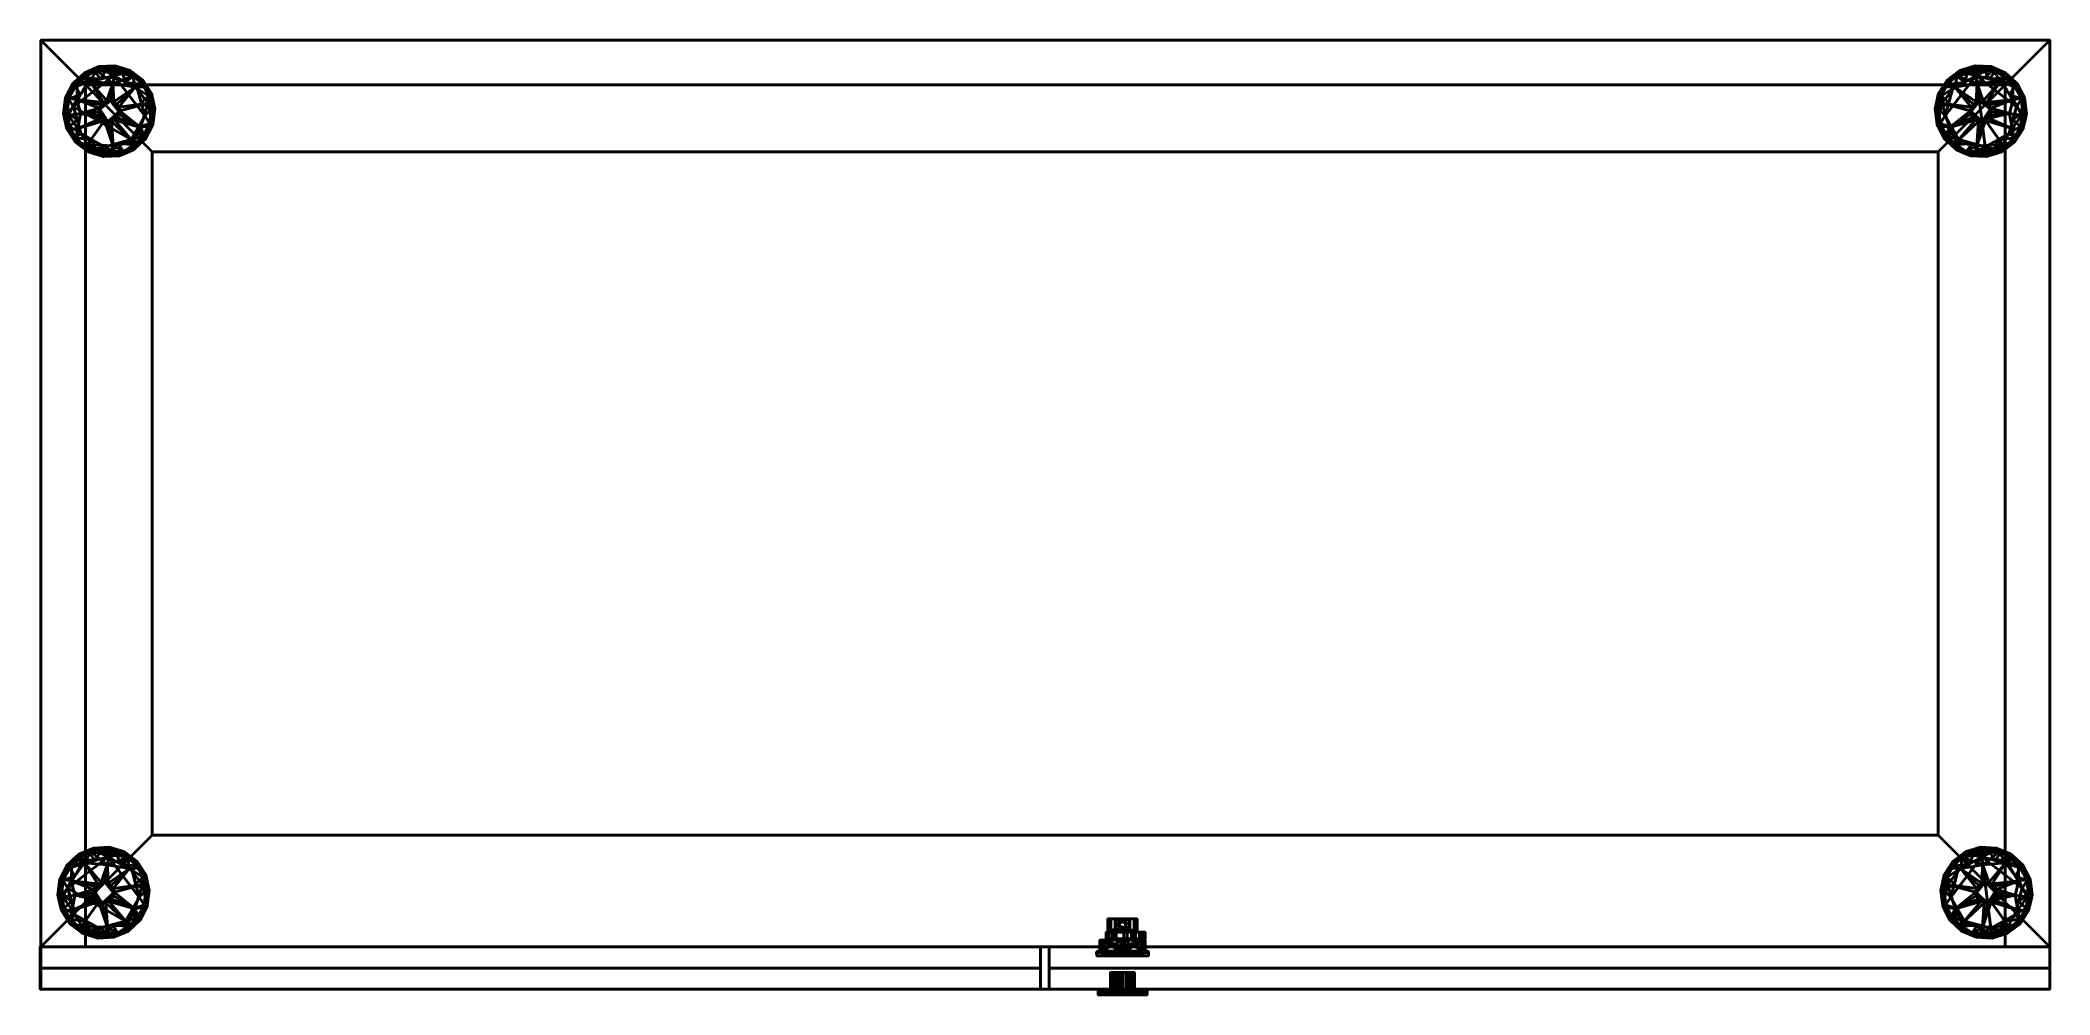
# Model space of a CAD drawing. Header units: millimetres. Extents: x -1145 to -245, y -164 to 264.
import ezdxf

# ---------------------------------------------------------------- set-up
doc = ezdxf.new("R2010")
doc.units = ezdxf.units.MM
doc.layers.add('A-GENM', color=7, linetype='Continuous', lineweight=40)

msp = doc.modelspace()

# ---------------------------------------------------------------- meshes
at = {"layer": 'A-GENM', "color": 45, "true_color": 0xad8360}
mesh = msp.add_polyface(dxfattribs=at)
corners = [(-245, 263.5, 700), (-1145, 263.5, 700), (-1145, 263.5, 725), (-245, 263.5, 725)]
mesh.append_faces([[corners[k] for k in face] for face in [(0, 1, 2, 3)]], dxfattribs={"color": 45})
mesh = msp.add_polyface(dxfattribs=at)
corners = [(-1145, 263.5, 700), (-1145, -161.5, 700), (-1145, -161.5, 725), (-1145, 263.5, 725)]
mesh.append_faces([[corners[k] for k in face] for face in [(0, 1, 2, 3)]], dxfattribs={"color": 45})
mesh = msp.add_polyface(dxfattribs=at)
corners = [(-245, -161.5, 725), (-245, 263.5, 725), (-1145, 263.5, 725), (-1145, -161.5, 725)]
mesh.append_faces([[corners[k] for k in face] for face in [(1, 2, 3, 0)]], dxfattribs={"color": 45})
mesh = msp.add_polyface(dxfattribs=at)
corners = [(-245, 263.5, 700), (-245, -161.5, 700), (-1145, -161.5, 700), (-1145, 263.5, 700)]
mesh.append_faces([[corners[k] for k in face] for face in [(2, 3, 0, 1)]], dxfattribs={"color": 45})
at = {"layer": 'A-GENM', "color": 250, "true_color": 0x1d1d1d}
mesh = msp.add_polyface(dxfattribs=at)
corners = [(-1125, -142.5, 700), (-1125, 243.5, 700), (-265, 243.5, 700), (-265, -142.5, 700), (-245, -142.5, 700), (-245, 263.5, 700), (-1145, 263.5, 700), (-1145, -142.5, 700)]
mesh.append_faces([[corners[k] for k in face] for face in [(1, 2, 5, 6)]], dxfattribs={"vtx1": -1, "vtx3": -1, "color": 250})
mesh.append_faces([[corners[k] for k in face] for face in [(7, 0, 1, 6)]], dxfattribs={"vtx2": -1, "color": 250})
mesh.append_faces([[corners[k] for k in face] for face in [(2, 3, 4, 5)]], dxfattribs={"vtx3": -1, "color": 250})
mesh = msp.add_polyface(dxfattribs=at)
corners = [(-1125, -142.5, 37.47), (-1145, -142.5, 37.47), (-1145, 263.5, 37.47), (-245, 263.5, 37.47), (-245, -142.5, 37.47), (-265, -142.5, 37.47), (-265, 243.5, 37.47), (-1125, 243.5, 37.47)]
mesh.append_faces([[corners[k] for k in face] for face in [(6, 3, 4, 5)]], dxfattribs={"vtx0": -1, "color": 250})
mesh.append_faces([[corners[k] for k in face] for face in [(3, 6, 7, 2)]], dxfattribs={"vtx0": -1, "vtx2": -1, "color": 250})
mesh.append_faces([[corners[k] for k in face] for face in [(1, 2, 7, 0)]], dxfattribs={"vtx1": -1, "color": 250})
mesh = msp.add_polyface(dxfattribs=at)
corners = [(-1145, 263.5, 700), (-245, 263.5, 700), (-245, 263.5, 37.47), (-1145, 263.5, 37.47)]
mesh.append_faces([[corners[k] for k in face] for face in [(3, 0, 1, 2)]], dxfattribs={"color": 250})
mesh = msp.add_polyface(dxfattribs=at)
corners = [(-1145, -142.5, 700), (-1145, 263.5, 700), (-1145, 263.5, 37.47), (-1145, -142.5, 37.47)]
mesh.append_faces([[corners[k] for k in face] for face in [(3, 0, 1, 2)]], dxfattribs={"color": 250})
mesh = msp.add_polyface(dxfattribs=at)
corners = [(-245, 263.5, 37.47), (-1145, 263.5, 37.47), (-1145, -142.5, 37.47), (-245, -142.5, 37.47), (-295, -92.5, 37.47), (-1095, -92.5, 37.47), (-1095, 213.5, 37.47), (-295, 213.5, 37.47)]
mesh.append_faces([[corners[k] for k in face] for face in [(0, 7, 4, 3), (3, 4, 5, 2)]], dxfattribs={"vtx0": -1, "vtx2": -1, "color": 250})
mesh.append_faces([[corners[k] for k in face] for face in [(6, 7, 0, 1), (5, 6, 1, 2)]], dxfattribs={"vtx1": -1, "vtx3": -1, "color": 250})
mesh = msp.add_polyface(dxfattribs=at)
corners = [(-245, 263.5, 17.47), (-245, -142.5, 17.47), (-1145, -142.5, 17.47), (-1145, 263.5, 17.47), (-295, -92.5, 17.47), (-295, 213.5, 17.47), (-1095, 213.5, 17.47), (-1095, -92.5, 17.47)]
mesh.append_faces([[corners[k] for k in face] for face in [(3, 6, 7, 2), (2, 7, 4, 1)]], dxfattribs={"vtx0": -1, "vtx2": -1, "color": 250})
mesh.append_faces([[corners[k] for k in face] for face in [(5, 6, 3, 0), (4, 5, 0, 1)]], dxfattribs={"vtx1": -1, "vtx3": -1, "color": 250})
mesh = msp.add_polyface(dxfattribs=at)
corners = [(-1145, 263.5, 37.47), (-245, 263.5, 37.47), (-245, 263.5, 17.47), (-1145, 263.5, 17.47)]
mesh.append_faces([[corners[k] for k in face] for face in [(0, 1, 2, 3)]], dxfattribs={"color": 250})
mesh = msp.add_polyface(dxfattribs=at)
corners = [(-1145, -142.5, 37.47), (-1145, 263.5, 37.47), (-1145, 263.5, 17.47), (-1145, -142.5, 17.47)]
mesh.append_faces([[corners[k] for k in face] for face in [(0, 1, 2, 3)]], dxfattribs={"color": 250})
at = {"layer": 'A-GENM', "color": 45, "true_color": 0xad8360}
mesh = msp.add_polyface(dxfattribs=at)
corners = [(-245, -161.5, 700), (-245, 263.5, 700), (-245, 263.5, 725), (-245, -161.5, 725)]
mesh.append_faces([[corners[k] for k in face] for face in [(0, 1, 2, 3)]], dxfattribs={"color": 45})
at = {"layer": 'A-GENM', "color": 250, "true_color": 0x1d1d1d}
mesh = msp.add_polyface(dxfattribs=at)
corners = [(-245, 263.5, 700), (-245, -142.5, 700), (-245, -142.5, 37.47), (-245, 263.5, 37.47)]
mesh.append_faces([[corners[k] for k in face] for face in [(3, 0, 1, 2)]], dxfattribs={"color": 250})
mesh = msp.add_polyface(dxfattribs=at)
corners = [(-245, 263.5, 37.47), (-245, -142.5, 37.47), (-245, -142.5, 17.47), (-245, 263.5, 17.47)]
mesh.append_faces([[corners[k] for k in face] for face in [(3, 0, 1, 2)]], dxfattribs={"color": 250})
mesh = msp.add_polyface(dxfattribs=at)
corners = [(-1112.31, 247.68, -0.02), (-1124.19, 244.43, -0.02), (-1130.3, 233.73, -0.02), (-1127.05, 221.84, -0.02), (-1116.34, 215.74, -0.02), (-1116.55, 214.07, 0.31), (-1116.73, 212.65, 1.26), (-1116.85, 211.7, 2.69), (-1116.9, 211.37, 4.38), (-1123.71, 213.48, 4.38), (-1129.37, 217.79, 4.38), (-1133.23, 223.77, 4.38), (-1134.8, 230.71, 4.38), (-1133.91, 237.77, 4.38), (-1130.66, 244.1, 4.38), (-1125.44, 248.94, 4.38), (-1118.88, 251.7, 4.38), (-1111.76, 252.05, 4.38), (-1111.8, 251.72, 2.69), (-1111.92, 250.77, 1.26), (-1112.1, 249.35, 0.31), (-1120.77, 249.69, 1.15), (-1125.04, 215.9, 1.15), (-1116.75, 250.96, 1.46), (-1121.46, 213.67, 1.46), (-1127.25, 239.08, -0.02), (-1128.67, 227.78, -0.02), (-1132.6, 237.19, 1.13), (-1132.12, 224.79, 1.15), (-1116.13, 251.83, 4.38), (-1121.08, 212.67, 4.38), (-1133.07, 230.91, 0.87), (-1129.48, 242.76, 0.87), (-1125.21, 246.81, 0.77), (-1118.25, 246.06, -0.02), (-1122.16, 250.32, 4.38), (-1123.37, 249.72, 2.66), (-1127.15, 247.2, 2.56), (-1126.54, 215.63, 4.38), (-1127.56, 216.51, 2.66), (-1129.2, 219.81, 1.11), (-1130.28, 219.35, 2.73), (-1121.7, 218.79, -0.02), (-1131.3, 220.78, 4.38), (-1116.05, 249.56, 0.37), (-1120.44, 214.85, 0.37), (-1134.36, 234.24, 4.38), (-1134.37, 232.44, 2.45), (-1134.06, 227.86, 2.56), (-1132.27, 240.72, 2.51), (-1130.02, 244.13, 2.36), (-1128.05, 246.52, 4.38), (-1132.25, 222.69, 2.47), (-1133.96, 236.2, 2.64), (-1134.01, 227.24, 4.38), (-1132.28, 240.93, 4.38)]
mesh.append_faces([[corners[k] for k in face] for face in [(29, 23, 16), (2, 27, 25), (5, 45, 4), (3, 28, 26), (34, 44, 0), (46, 47, 12), (51, 50, 14)]], dxfattribs={"vtx0": -1, "vtx1": -1, "color": 250})
mesh.append_faces([[corners[k] for k in face] for face in [(15, 36, 37), (44, 23, 20), (47, 48, 12), (27, 53, 49), (36, 23, 21), (23, 29, 18), (37, 36, 33), (21, 34, 33), (7, 30, 24), (32, 33, 1), (39, 24, 9), (25, 27, 32), (49, 50, 32), (39, 10, 41), (45, 5, 24), (31, 27, 2), (40, 41, 52), (39, 40, 22), (27, 49, 32), (26, 28, 31), (47, 27, 31), (21, 44, 34), (23, 36, 16), (33, 36, 21), (50, 33, 32), (50, 51, 37), (41, 40, 39), (24, 39, 22), (28, 3, 40), (40, 42, 22), (41, 43, 52), (21, 23, 44), (24, 22, 45), (42, 45, 22), (53, 27, 47), (48, 31, 28), (31, 48, 47), (48, 28, 52), (49, 14, 50), (48, 52, 11), (33, 50, 37), (40, 52, 28), (46, 53, 47), (49, 53, 13)]], dxfattribs={"vtx0": -1, "vtx1": -1, "vtx2": -1, "color": 250})
mesh.append_faces([[corners[k] for k in face] for face in [(23, 19, 20), (40, 3, 42), (24, 5, 6), (24, 6, 7), (32, 1, 25), (41, 10, 43), (45, 42, 4), (52, 43, 11)]], dxfattribs={"vtx0": -1, "vtx2": -1, "color": 250})
mesh.append_faces([[corners[k] for k in face] for face in [(36, 15, 35, 16), (39, 9, 38, 10), (48, 11, 54, 12)]], dxfattribs={"vtx0": -1, "vtx3": -1, "color": 250})
mesh.append_faces([[corners[k] for k in face] for face in [(2, 26, 31), (20, 0, 44), (18, 19, 23), (46, 13, 53), (30, 9, 24), (34, 1, 33), (55, 14, 49, 13), (51, 15, 37)]], dxfattribs={"vtx1": -1, "vtx2": -1, "color": 250})
mesh.append_faces([[corners[k] for k in face] for face in [(29, 17, 18), (7, 8, 30)]], dxfattribs={"vtx2": -1, "color": 250})
mesh = msp.add_polyface(dxfattribs=at)
corners = [(-1116.9, 211.37, 4.38), (-1109.75, 211.73, 4.38), (-1103.2, 214.5, 4.38), (-1097.98, 219.33, 4.38), (-1094.74, 225.66, 4.38), (-1093.85, 232.7, 4.38), (-1095.42, 239.63, 4.38), (-1099.27, 245.62, 4.38), (-1104.93, 249.93, 4.38), (-1111.76, 252.05, 4.38), (-1118.9, 251.69, 4.38), (-1125.45, 248.93, 4.38), (-1130.67, 244.09, 4.38), (-1133.91, 237.76, 4.38), (-1134.8, 230.72, 4.38), (-1133.23, 223.78, 4.38), (-1129.39, 217.8, 4.38), (-1123.72, 213.49, 4.38), (-1113.74, 236.37, 13.26), (-1112.18, 235.89, 13.25), (-1110.88, 234.9, 13.21), (-1109.99, 233.53, 13.15), (-1109.63, 231.94, 13.08), (-1109.84, 230.32, 13.01), (-1110.58, 228.87, 12.93), (-1111.78, 227.76, 12.87), (-1113.28, 227.13, 12.83), (-1114.92, 227.04, 12.82), (-1116.47, 227.53, 12.83), (-1117.77, 228.52, 12.87), (-1118.66, 229.89, 12.93), (-1119.02, 231.48, 13.01), (-1118.82, 233.1, 13.08), (-1118.07, 234.55, 13.15), (-1116.87, 235.66, 13.21), (-1115.37, 236.29, 13.25), (-1100.28, 224.45, 10.43), (-1112.59, 216.13, 10.12), (-1128.41, 223.9, 10.15), (-1102.69, 242.45, 11.02), (-1122.92, 245.01, 11.02), (-1128.89, 236.95, 10.89), (-1111.54, 249.45, 9.86), (-1096.87, 235.32, 9.62), (-1132.65, 229.87, 8.86), (-1124.05, 216.83, 9), (-1127.16, 230.66, 11.58), (-1100.59, 216.91, 4.38), (-1103.4, 217.88, 9.22), (-1106.48, 213.11, 4.38), (-1114.21, 212.32, 7.5), (-1097.34, 242.62, 4.38), (-1112.75, 244.17, 12.27), (-1128.06, 246.51, 4.38), (-1128.5, 244.38, 8.64), (-1103.66, 247.42, 8.82), (-1119.99, 250.05, 8.57)]
mesh.append_faces([[corners[k] for k in face] for face in [(13, 54, 12), (22, 43, 21), (7, 55, 51), (2, 48, 49), (6, 43, 5), (51, 43, 6), (10, 42, 9), (19, 52, 18), (33, 41, 32), (47, 48, 2), (32, 46, 31), (49, 50, 1), (8, 55, 7)]], dxfattribs={"vtx0": -1, "vtx1": -1, "color": 250})
mesh.append_faces([[corners[k] for k in face] for face in [(25, 48, 36), (54, 40, 11), (48, 37, 49), (41, 40, 54), (48, 47, 36), (26, 37, 48), (42, 56, 52), (35, 52, 40), (38, 16, 45), (45, 17, 50), (38, 45, 28), (46, 44, 38), (41, 13, 44), (44, 46, 41), (46, 32, 41), (8, 42, 55), (28, 45, 37), (4, 43, 36), (15, 38, 44), (36, 43, 22), (43, 51, 39), (39, 52, 19), (42, 10, 56), (45, 50, 37), (41, 34, 40), (50, 49, 37), (54, 13, 41), (52, 55, 42), (21, 43, 39), (52, 39, 55), (46, 38, 29), (51, 55, 39), (11, 40, 56), (52, 56, 40)]], dxfattribs={"vtx0": -1, "vtx1": -1, "vtx2": -1, "color": 250})
mesh.append_faces([[corners[k] for k in face] for face in [(36, 24, 25), (36, 22, 23), (48, 25, 26), (37, 26, 27), (50, 17, 0), (38, 28, 29), (44, 13, 14), (39, 20, 21), (37, 27, 28), (42, 8, 9), (41, 33, 34), (46, 30, 31), (44, 14, 15)]], dxfattribs={"vtx0": -1, "vtx2": -1, "color": 250})
mesh.append_faces([[corners[k] for k in face] for face in [(53, 12, 54, 11), (15, 16, 38), (23, 24, 36), (16, 17, 45), (29, 30, 46), (4, 5, 43), (0, 1, 50), (19, 20, 39), (3, 4, 36), (34, 35, 40), (35, 18, 52), (47, 3, 36), (10, 11, 56)]], dxfattribs={"vtx1": -1, "vtx2": -1, "color": 250})
mesh = msp.add_polyface(dxfattribs=at)
corners = [(-1112.31, 247.68, -0.02), (-1101.6, 241.58, -0.02), (-1098.35, 229.69, -0.02), (-1104.46, 218.99, -0.02), (-1116.34, 215.74, -0.02), (-1127.05, 221.84, -0.02), (-1130.3, 233.73, -0.02), (-1124.19, 244.43, -0.02)]
mesh.append_faces([[corners[k] for k in face] for face in [(6, 3, 4, 5), (0, 6, 7)]], dxfattribs={"vtx0": -1, "color": 250})
mesh.append_faces([[corners[k] for k in face] for face in [(1, 2, 0)]], dxfattribs={"vtx1": -1, "color": 250})
mesh.append_faces([[corners[k] for k in face] for face in [(2, 3, 6, 0)]], dxfattribs={"vtx1": -1, "vtx2": -1, "vtx3": -1, "color": 250})
mesh = msp.add_polyface(dxfattribs=at)
corners = [(-1125, 243.5, 700), (-1125, -142.5, 700), (-1125, -142.5, 37.47), (-1125, 243.5, 37.47)]
mesh.append_faces([[corners[k] for k in face] for face in [(3, 0, 1, 2)]], dxfattribs={"color": 250})
mesh = msp.add_polyface(dxfattribs=at)
corners = [(-265, 243.5, 700), (-1125, 243.5, 700), (-1125, 243.5, 37.47), (-265, 243.5, 37.47)]
mesh.append_faces([[corners[k] for k in face] for face in [(3, 0, 1, 2)]], dxfattribs={"color": 250})
mesh = msp.add_polyface(dxfattribs=at)
corners = [(-265, 243.5, 57.47), (-1125, 243.5, 57.47), (-1125, -142.5, 57.47), (-265, -142.5, 57.47)]
mesh.append_faces([[corners[k] for k in face] for face in [(2, 3, 0, 1)]], dxfattribs={"color": 250})
mesh = msp.add_polyface(dxfattribs=at)
corners = [(-265, 243.5, 37.47), (-265, -142.5, 37.47), (-1125, -142.5, 37.47), (-1125, 243.5, 37.47)]
mesh.append_faces([[corners[k] for k in face] for face in [(1, 2, 3, 0)]], dxfattribs={"color": 250})
mesh = msp.add_polyface(dxfattribs=at)
corners = [(-1125, 243.5, 57.47), (-265, 243.5, 57.47), (-265, 243.5, 37.47), (-1125, 243.5, 37.47)]
mesh.append_faces([[corners[k] for k in face] for face in [(0, 1, 2, 3)]], dxfattribs={"color": 250})
mesh = msp.add_polyface(dxfattribs=at)
corners = [(-1125, -142.5, 57.47), (-1125, 243.5, 57.47), (-1125, 243.5, 37.47), (-1125, -142.5, 37.47)]
mesh.append_faces([[corners[k] for k in face] for face in [(0, 1, 2, 3)]], dxfattribs={"color": 250})
mesh = msp.add_polyface(dxfattribs=at)
corners = [(-265, 243.5, 388.74), (-1125, 243.5, 388.74), (-1125, -142.5, 388.74), (-265, -142.5, 388.74)]
mesh.append_faces([[corners[k] for k in face] for face in [(3, 0, 1, 2)]], dxfattribs={"color": 250})
mesh = msp.add_polyface(dxfattribs=at)
corners = [(-265, 243.5, 368.74), (-265, -142.5, 368.74), (-1125, -142.5, 368.74), (-1125, 243.5, 368.74)]
mesh.append_faces([[corners[k] for k in face] for face in [(2, 3, 0, 1)]], dxfattribs={"color": 250})
mesh = msp.add_polyface(dxfattribs=at)
corners = [(-1125, 243.5, 388.74), (-265, 243.5, 388.74), (-265, 243.5, 368.74), (-1125, 243.5, 368.74)]
mesh.append_faces([[corners[k] for k in face] for face in [(0, 1, 2, 3)]], dxfattribs={"color": 250})
mesh = msp.add_polyface(dxfattribs=at)
corners = [(-1125, -142.5, 388.74), (-1125, 243.5, 388.74), (-1125, 243.5, 368.74), (-1125, -142.5, 368.74)]
mesh.append_faces([[corners[k] for k in face] for face in [(0, 1, 2, 3)]], dxfattribs={"color": 250})
mesh = msp.add_polyface(dxfattribs=at)
corners = [(-1116.9, 211.37, 4.38), (-1116.85, 211.7, 2.69), (-1116.73, 212.65, 1.26), (-1116.55, 214.07, 0.31), (-1116.34, 215.74, -0.02), (-1104.46, 218.99, -0.02), (-1098.35, 229.69, -0.02), (-1101.6, 241.58, -0.02), (-1112.31, 247.68, -0.02), (-1112.1, 249.35, 0.31), (-1111.92, 250.77, 1.26), (-1111.8, 251.72, 2.69), (-1111.76, 252.05, 4.38), (-1104.95, 249.94, 4.38), (-1099.28, 245.63, 4.38), (-1095.42, 239.65, 4.38), (-1093.85, 232.71, 4.38), (-1094.74, 225.65, 4.38), (-1097.99, 219.32, 4.38), (-1103.21, 214.48, 4.38), (-1109.77, 211.72, 4.38), (-1107.88, 213.73, 1.15), (-1103.61, 247.52, 1.15), (-1111.91, 212.46, 1.46), (-1107.19, 249.75, 1.46), (-1101.41, 224.34, -0.02), (-1099.98, 235.63, -0.02), (-1096.05, 226.23, 1.13), (-1096.53, 238.63, 1.15), (-1112.52, 211.59, 4.38), (-1107.57, 250.75, 4.38), (-1095.59, 232.51, 0.87), (-1099.17, 220.66, 0.87), (-1103.44, 216.61, 0.77), (-1110.4, 217.36, -0.02), (-1106.49, 213.1, 4.38), (-1105.28, 213.7, 2.66), (-1101.5, 216.22, 2.56), (-1102.11, 247.78, 4.38), (-1101.09, 246.91, 2.66), (-1099.45, 243.61, 1.11), (-1098.37, 244.07, 2.73), (-1106.96, 244.63, -0.02), (-1097.35, 242.64, 4.38), (-1112.6, 213.86, 0.37), (-1108.21, 248.57, 0.37), (-1094.3, 229.18, 4.38), (-1094.28, 230.98, 2.45), (-1094.59, 235.56, 2.56), (-1096.38, 222.69, 2.51), (-1098.63, 219.29, 2.36), (-1100.6, 216.9, 4.38), (-1096.4, 240.73, 2.47), (-1094.69, 227.22, 2.64), (-1094.64, 236.18, 4.38), (-1096.37, 222.48, 4.38)]
mesh.append_faces([[corners[k] for k in face] for face in [(29, 23, 20), (6, 27, 25), (3, 23, 2), (9, 45, 8), (7, 28, 26), (34, 44, 4), (46, 47, 16), (51, 50, 18)]], dxfattribs={"vtx0": -1, "vtx1": -1, "color": 250})
mesh.append_faces([[corners[k] for k in face] for face in [(19, 36, 37), (44, 23, 3), (47, 48, 16), (27, 53, 49), (36, 23, 21), (23, 29, 1), (37, 36, 33), (21, 34, 33), (5, 32, 33), (40, 41, 52), (25, 27, 32), (49, 50, 32), (39, 14, 41), (45, 9, 24), (31, 27, 6), (11, 30, 24), (39, 40, 22), (27, 49, 32), (26, 28, 31), (39, 24, 13), (47, 27, 31), (21, 44, 34), (23, 36, 20), (33, 36, 21), (50, 33, 32), (50, 51, 37), (41, 40, 39), (24, 39, 22), (28, 7, 40), (40, 42, 22), (41, 43, 52), (21, 23, 44), (24, 22, 45), (42, 45, 22), (53, 27, 47), (48, 31, 28), (31, 48, 47), (48, 28, 52), (49, 18, 50), (48, 52, 15), (33, 50, 37), (40, 52, 28), (46, 53, 47), (49, 53, 17)]], dxfattribs={"vtx0": -1, "vtx1": -1, "vtx2": -1, "color": 250})
mesh.append_faces([[corners[k] for k in face] for face in [(40, 7, 42), (32, 5, 25), (24, 10, 11), (24, 9, 10), (41, 14, 43), (45, 42, 8), (52, 43, 15)]], dxfattribs={"vtx0": -1, "vtx2": -1, "color": 250})
mesh.append_faces([[corners[k] for k in face] for face in [(36, 19, 35, 20), (39, 13, 38, 14), (48, 15, 54, 16)]], dxfattribs={"vtx0": -1, "vtx3": -1, "color": 250})
mesh.append_faces([[corners[k] for k in face] for face in [(3, 4, 44), (1, 2, 23), (6, 26, 31), (46, 17, 53), (30, 13, 24), (34, 5, 33), (55, 18, 49, 17), (51, 19, 37)]], dxfattribs={"vtx1": -1, "vtx2": -1, "color": 250})
mesh.append_faces([[corners[k] for k in face] for face in [(29, 0, 1), (11, 12, 30)]], dxfattribs={"vtx2": -1, "color": 250})
mesh = msp.add_polyface(dxfattribs=at)
corners = [(-273.34, 211.37, 4.38), (-280.46, 211.72, 4.38), (-287.02, 214.48, 4.38), (-292.24, 219.32, 4.38), (-295.49, 225.65, 4.38), (-296.38, 232.71, 4.38), (-294.81, 239.65, 4.38), (-290.95, 245.63, 4.38), (-285.29, 249.94, 4.38), (-278.48, 252.05, 4.38), (-278.43, 251.72, 2.69), (-278.31, 250.77, 1.26), (-278.14, 249.35, 0.31), (-277.92, 247.68, -0.02), (-288.63, 241.58, -0.02), (-291.88, 229.69, -0.02), (-285.77, 218.99, -0.02), (-273.89, 215.74, -0.02), (-273.68, 214.07, 0.31), (-273.5, 212.65, 1.26), (-273.38, 211.7, 2.69), (-282.35, 213.73, 1.15), (-286.62, 247.52, 1.15), (-278.33, 212.46, 1.46), (-283.04, 249.75, 1.46), (-288.83, 224.34, -0.02), (-290.25, 235.63, -0.02), (-294.18, 226.23, 1.13), (-293.7, 238.63, 1.15), (-277.71, 211.59, 4.38), (-282.66, 250.75, 4.38), (-294.65, 232.51, 0.87), (-291.06, 220.66, 0.87), (-286.79, 216.61, 0.77), (-279.83, 217.36, -0.02), (-283.74, 213.1, 4.38), (-284.95, 213.7, 2.66), (-288.73, 216.22, 2.56), (-288.12, 247.78, 4.38), (-289.14, 246.91, 2.66), (-290.78, 243.61, 1.11), (-291.86, 244.07, 2.73), (-283.28, 244.63, -0.02), (-292.88, 242.64, 4.38), (-277.63, 213.86, 0.37), (-282.02, 248.57, 0.37), (-295.94, 229.18, 4.38), (-295.95, 230.98, 2.45), (-295.64, 235.56, 2.56), (-293.85, 222.69, 2.51), (-291.6, 219.29, 2.36), (-289.63, 216.9, 4.38), (-293.83, 240.73, 2.47), (-295.54, 227.22, 2.64), (-295.59, 236.18, 4.38), (-293.87, 222.48, 4.38)]
mesh.append_faces([[corners[k] for k in face] for face in [(1, 23, 29), (25, 27, 15), (19, 23, 18), (13, 45, 12), (26, 28, 14), (17, 44, 34), (5, 47, 46), (3, 50, 51)]], dxfattribs={"vtx0": -1, "vtx1": -1, "color": 250})
mesh.append_faces([[corners[k] for k in face] for face in [(37, 36, 2), (18, 23, 44), (5, 48, 47), (49, 53, 27), (21, 23, 36), (20, 29, 23), (33, 36, 37), (33, 34, 21), (33, 32, 16), (52, 41, 40), (32, 27, 25), (32, 50, 49), (41, 7, 39), (24, 12, 45), (15, 27, 31), (24, 30, 10), (22, 40, 39), (32, 49, 27), (31, 28, 26), (8, 24, 39), (31, 27, 47), (34, 44, 21), (1, 36, 23), (21, 36, 33), (32, 33, 50), (37, 51, 50), (39, 40, 41), (22, 39, 24), (40, 14, 28), (22, 42, 40), (52, 43, 41), (44, 23, 21), (45, 22, 24), (22, 45, 42), (47, 27, 53), (28, 31, 48), (47, 48, 31), (52, 28, 48), (50, 3, 49), (6, 52, 48), (37, 50, 33), (28, 52, 40), (47, 53, 46), (4, 53, 49)]], dxfattribs={"vtx0": -1, "vtx1": -1, "vtx2": -1, "color": 250})
mesh.append_faces([[corners[k] for k in face] for face in [(44, 17, 18), (23, 19, 20), (31, 26, 15), (53, 4, 46), (24, 8, 30), (33, 16, 34), (37, 2, 51)]], dxfattribs={"vtx0": -1, "vtx2": -1, "color": 250})
mesh.append_faces([[corners[k] for k in face] for face in [(49, 3, 55, 4)]], dxfattribs={"vtx0": -1, "vtx3": -1, "color": 250})
mesh.append_faces([[corners[k] for k in face] for face in [(42, 14, 40), (25, 16, 32), (10, 11, 24), (11, 12, 24), (35, 2, 36, 1), (38, 8, 39, 7), (54, 6, 48, 5), (43, 7, 41), (13, 42, 45), (6, 43, 52)]], dxfattribs={"vtx1": -1, "vtx2": -1, "color": 250})
mesh.append_faces([[corners[k] for k in face] for face in [(20, 0, 29), (30, 9, 10)]], dxfattribs={"vtx2": -1, "color": 250})
mesh = msp.add_polyface(dxfattribs=at)
corners = [(-273.34, 211.37, 4.38), (-266.51, 213.49, 4.38), (-260.85, 217.8, 4.38), (-257, 223.78, 4.38), (-255.43, 230.72, 4.38), (-256.32, 237.76, 4.38), (-259.57, 244.09, 4.38), (-264.78, 248.93, 4.38), (-271.33, 251.69, 4.38), (-278.48, 252.05, 4.38), (-285.31, 249.93, 4.38), (-290.97, 245.62, 4.38), (-294.81, 239.63, 4.38), (-296.38, 232.7, 4.38), (-295.49, 225.66, 4.38), (-292.25, 219.33, 4.38), (-287.03, 214.5, 4.38), (-280.48, 211.73, 4.38), (-276.5, 236.37, 13.26), (-274.86, 236.29, 13.25), (-273.36, 235.66, 13.21), (-272.16, 234.55, 13.15), (-271.42, 233.1, 13.08), (-271.21, 231.48, 13.01), (-271.57, 229.89, 12.93), (-272.46, 228.52, 12.87), (-273.76, 227.53, 12.83), (-275.32, 227.04, 12.82), (-276.95, 227.13, 12.83), (-278.45, 227.76, 12.87), (-279.65, 228.87, 12.93), (-280.4, 230.32, 13.01), (-280.6, 231.94, 13.08), (-280.24, 233.53, 13.15), (-279.35, 234.9, 13.21), (-278.06, 235.89, 13.25), (-289.95, 224.45, 10.43), (-277.64, 216.13, 10.12), (-261.82, 223.9, 10.15), (-287.54, 242.45, 11.02), (-267.31, 245.01, 11.02), (-261.34, 236.95, 10.89), (-278.7, 249.45, 9.86), (-293.36, 235.32, 9.62), (-257.58, 229.87, 8.86), (-266.19, 216.83, 9), (-263.07, 230.66, 11.58), (-289.64, 216.91, 4.38), (-286.83, 217.88, 9.22), (-283.76, 213.11, 4.38), (-276.02, 212.32, 7.5), (-292.89, 242.62, 4.38), (-277.48, 244.17, 12.27), (-262.17, 246.51, 4.38), (-261.73, 244.38, 8.64), (-286.57, 247.42, 8.82), (-270.25, 250.05, 8.57)]
mesh.append_faces([[corners[k] for k in face] for face in [(9, 42, 8), (33, 43, 32), (51, 55, 11), (49, 48, 16), (13, 43, 12), (12, 43, 51), (6, 54, 5), (18, 52, 35), (22, 41, 21), (16, 48, 47), (23, 46, 22), (17, 50, 49), (11, 55, 10)]], dxfattribs={"vtx0": -1, "vtx1": -1, "color": 250})
mesh.append_faces([[corners[k] for k in face] for face in [(36, 48, 29), (7, 40, 54), (49, 37, 48), (54, 40, 41), (36, 47, 48), (48, 37, 28), (55, 42, 10), (40, 52, 19), (45, 2, 38), (50, 1, 45), (26, 45, 38), (38, 44, 46), (44, 5, 41), (41, 46, 44), (41, 22, 46), (37, 45, 26), (52, 56, 42), (44, 38, 3), (32, 43, 36), (39, 51, 43), (35, 52, 39), (56, 8, 42), (37, 50, 45), (39, 43, 33), (40, 20, 41), (37, 49, 50), (41, 5, 54), (42, 55, 52), (36, 43, 14), (55, 39, 52), (25, 38, 46), (39, 55, 51), (56, 40, 7), (40, 56, 52)]], dxfattribs={"vtx0": -1, "vtx1": -1, "vtx2": -1, "color": 250})
mesh.append_faces([[corners[k] for k in face] for face in [(50, 17, 0), (36, 30, 31), (45, 1, 2), (46, 24, 25), (36, 14, 15), (43, 13, 14), (38, 2, 3), (52, 18, 19), (39, 34, 35), (40, 19, 20), (36, 15, 47), (56, 7, 8)]], dxfattribs={"vtx0": -1, "vtx2": -1, "color": 250})
mesh.append_faces([[corners[k] for k in face] for face in [(54, 6, 53, 7)]], dxfattribs={"vtx0": -1, "vtx3": -1, "color": 250})
mesh.append_faces([[corners[k] for k in face] for face in [(29, 30, 36), (31, 32, 36), (28, 29, 48), (4, 5, 44), (27, 28, 37), (0, 1, 50), (25, 26, 38), (23, 24, 46), (9, 10, 42), (26, 27, 37), (20, 21, 41), (33, 34, 39), (3, 4, 44)]], dxfattribs={"vtx1": -1, "vtx2": -1, "color": 250})
mesh = msp.add_polyface(dxfattribs=at)
corners = [(-277.92, 247.68, -0.02), (-266.04, 244.43, -0.02), (-259.93, 233.73, -0.02), (-263.18, 221.84, -0.02), (-273.89, 215.74, -0.02), (-285.77, 218.99, -0.02), (-291.88, 229.69, -0.02), (-288.63, 241.58, -0.02)]
mesh.append_faces([[corners[k] for k in face] for face in [(0, 6, 7)]], dxfattribs={"vtx0": -1, "color": 250})
mesh.append_faces([[corners[k] for k in face] for face in [(1, 2, 0)]], dxfattribs={"vtx1": -1, "color": 250})
mesh.append_faces([[corners[k] for k in face] for face in [(4, 5, 6, 0), (2, 3, 4, 0)]], dxfattribs={"vtx2": -1, "vtx3": -1, "color": 250})
mesh = msp.add_polyface(dxfattribs=at)
corners = [(-277.92, 247.68, -0.02), (-278.14, 249.35, 0.31), (-278.31, 250.77, 1.26), (-278.43, 251.72, 2.69), (-278.48, 252.05, 4.38), (-271.35, 251.7, 4.38), (-264.79, 248.94, 4.38), (-259.57, 244.1, 4.38), (-256.32, 237.77, 4.38), (-255.43, 230.71, 4.38), (-257.01, 223.77, 4.38), (-260.86, 217.79, 4.38), (-266.53, 213.48, 4.38), (-273.34, 211.37, 4.38), (-273.38, 211.7, 2.69), (-273.5, 212.65, 1.26), (-273.68, 214.07, 0.31), (-273.89, 215.74, -0.02), (-263.18, 221.84, -0.02), (-259.93, 233.73, -0.02), (-266.04, 244.43, -0.02), (-269.46, 249.69, 1.15), (-265.19, 215.9, 1.15), (-273.49, 250.96, 1.46), (-268.78, 213.67, 1.46), (-262.99, 239.08, -0.02), (-261.56, 227.78, -0.02), (-257.64, 237.19, 1.13), (-258.11, 224.79, 1.15), (-274.1, 251.83, 4.38), (-269.16, 212.67, 4.38), (-257.17, 230.91, 0.87), (-260.75, 242.76, 0.87), (-265.02, 246.81, 0.77), (-271.98, 246.06, -0.02), (-268.07, 250.32, 4.38), (-266.87, 249.72, 2.66), (-263.08, 247.2, 2.56), (-263.69, 215.63, 4.38), (-262.67, 216.51, 2.66), (-261.03, 219.81, 1.11), (-259.95, 219.35, 2.73), (-268.54, 218.79, -0.02), (-258.93, 220.78, 4.38), (-274.18, 249.56, 0.37), (-269.79, 214.85, 0.37), (-255.88, 234.24, 4.38), (-255.86, 232.44, 2.45), (-256.17, 227.86, 2.56), (-257.96, 240.72, 2.51), (-260.21, 244.13, 2.36), (-262.18, 246.52, 4.38), (-257.98, 222.69, 2.47), (-256.27, 236.2, 2.64), (-256.22, 227.24, 4.38), (-257.95, 240.93, 4.38)]
mesh.append_faces([[corners[k] for k in face] for face in [(5, 23, 29), (25, 27, 19), (17, 45, 16), (26, 28, 18), (0, 44, 34), (9, 47, 46), (7, 50, 51)]], dxfattribs={"vtx0": -1, "vtx1": -1, "color": 250})
mesh.append_faces([[corners[k] for k in face] for face in [(37, 36, 6), (1, 23, 44), (9, 48, 47), (49, 53, 27), (21, 23, 36), (3, 29, 23), (33, 36, 37), (33, 34, 21), (24, 30, 14), (20, 33, 32), (12, 24, 39), (32, 27, 25), (32, 50, 49), (41, 11, 39), (24, 16, 45), (19, 27, 31), (52, 41, 40), (22, 40, 39), (32, 49, 27), (31, 28, 26), (31, 27, 47), (34, 44, 21), (5, 36, 23), (21, 36, 33), (32, 33, 50), (37, 51, 50), (39, 40, 41), (22, 39, 24), (40, 18, 28), (22, 42, 40), (52, 43, 41), (44, 23, 21), (45, 22, 24), (22, 45, 42), (47, 27, 53), (28, 31, 48), (47, 48, 31), (52, 28, 48), (50, 7, 49), (10, 52, 48), (37, 50, 33), (28, 52, 40), (47, 53, 46), (8, 53, 49)]], dxfattribs={"vtx0": -1, "vtx1": -1, "vtx2": -1, "color": 250})
mesh.append_faces([[corners[k] for k in face] for face in [(31, 26, 19), (44, 0, 1), (23, 2, 3), (53, 8, 46), (24, 12, 30), (33, 20, 34), (37, 6, 51)]], dxfattribs={"vtx0": -1, "vtx2": -1, "color": 250})
mesh.append_faces([[corners[k] for k in face] for face in [(49, 7, 55, 8)]], dxfattribs={"vtx0": -1, "vtx3": -1, "color": 250})
mesh.append_faces([[corners[k] for k in face] for face in [(1, 2, 23), (42, 18, 40), (15, 16, 24), (14, 15, 24), (35, 6, 36, 5), (38, 12, 39, 11), (25, 20, 32), (54, 10, 48, 9), (43, 11, 41), (17, 42, 45), (10, 43, 52)]], dxfattribs={"vtx1": -1, "vtx2": -1, "color": 250})
mesh.append_faces([[corners[k] for k in face] for face in [(3, 4, 29), (30, 13, 14)]], dxfattribs={"vtx2": -1, "color": 250})
mesh = msp.add_polyface(dxfattribs=at)
corners = [(-265, -142.5, 700), (-265, 243.5, 700), (-265, 243.5, 37.47), (-265, -142.5, 37.47)]
mesh.append_faces([[corners[k] for k in face] for face in [(0, 1, 2, 3)]], dxfattribs={"color": 250})
mesh = msp.add_polyface(dxfattribs=at)
corners = [(-265, 243.5, 57.47), (-265, -142.5, 57.47), (-265, -142.5, 37.47), (-265, 243.5, 37.47)]
mesh.append_faces([[corners[k] for k in face] for face in [(0, 1, 2, 3)]], dxfattribs={"color": 250})
mesh = msp.add_polyface(dxfattribs=at)
corners = [(-265, 243.5, 388.74), (-265, -142.5, 388.74), (-265, -142.5, 368.74), (-265, 243.5, 368.74)]
mesh.append_faces([[corners[k] for k in face] for face in [(0, 1, 2, 3)]], dxfattribs={"color": 250})
mesh = msp.add_polyface(dxfattribs=at)
corners = [(-1114.91, 227.05, 34.98), (-1118.99, 232.3, 34.98), (-1113.74, 236.37, 34.98), (-1113.74, 236.37, 29.55), (-1113.74, 236.37, 24.12), (-1113.74, 236.37, 18.69), (-1113.74, 236.37, 13.26), (-1115.37, 236.29, 13.25), (-1116.87, 235.66, 13.21), (-1118.07, 234.55, 13.15), (-1118.82, 233.1, 13.08), (-1119.02, 231.48, 13.01), (-1118.66, 229.89, 12.93), (-1117.77, 228.52, 12.87), (-1116.47, 227.53, 12.83), (-1114.91, 227.05, 12.82), (-1114.91, 227.05, 18.36), (-1114.91, 227.05, 23.9), (-1114.91, 227.05, 29.44)]
mesh.append_faces([[corners[k] for k in face] for face in [(1, 17, 18, 0)]], dxfattribs={"vtx0": -1, "color": 250})
mesh.append_faces([[corners[k] for k in face] for face in [(11, 17, 10), (9, 5, 8)]], dxfattribs={"vtx0": -1, "vtx1": -1, "color": 250})
mesh.append_faces([[corners[k] for k in face] for face in [(4, 10, 1), (1, 10, 17)]], dxfattribs={"vtx0": -1, "vtx1": -1, "vtx2": -1, "color": 250})
mesh.append_faces([[corners[k] for k in face] for face in [(16, 12, 13), (17, 11, 12), (9, 4, 5)]], dxfattribs={"vtx0": -1, "vtx2": -1, "color": 250})
mesh.append_faces([[corners[k] for k in face] for face in [(15, 16, 14), (3, 4, 1, 2), (6, 7, 5)]], dxfattribs={"vtx1": -1, "color": 250})
mesh.append_faces([[corners[k] for k in face] for face in [(16, 17, 12), (13, 14, 16), (9, 10, 4), (7, 8, 5)]], dxfattribs={"vtx1": -1, "vtx2": -1, "color": 250})
mesh = msp.add_polyface(dxfattribs=at)
corners = [(-1113.74, 236.37, 34.98), (-1118.99, 232.3, 34.98), (-1114.91, 227.05, 34.98), (-1109.66, 231.12, 34.98)]
mesh.append_faces([[corners[k] for k in face] for face in [(2, 3, 0, 1)]], dxfattribs={"color": 250})
mesh = msp.add_polyface(dxfattribs=at)
corners = [(-1113.74, 236.37, 13.26), (-1113.74, 236.37, 18.69), (-1113.74, 236.37, 24.12), (-1113.74, 236.37, 29.55), (-1113.74, 236.37, 34.98), (-1109.66, 231.12, 34.98), (-1114.91, 227.05, 34.98), (-1114.91, 227.05, 29.44), (-1114.91, 227.05, 23.9), (-1114.91, 227.05, 18.36), (-1114.91, 227.05, 12.82), (-1113.28, 227.13, 12.83), (-1111.78, 227.76, 12.87), (-1110.58, 228.87, 12.93), (-1109.84, 230.32, 13.01), (-1109.63, 231.94, 13.08), (-1109.99, 233.53, 13.15), (-1110.88, 234.9, 13.21), (-1112.18, 235.89, 13.25)]
mesh.append_faces([[corners[k] for k in face] for face in [(5, 2, 3, 4), (11, 9, 10)]], dxfattribs={"vtx0": -1, "color": 250})
mesh.append_faces([[corners[k] for k in face] for face in [(18, 1, 17), (14, 8, 13)]], dxfattribs={"vtx0": -1, "vtx1": -1, "color": 250})
mesh.append_faces([[corners[k] for k in face] for face in [(15, 2, 5), (8, 15, 5)]], dxfattribs={"vtx0": -1, "vtx1": -1, "vtx2": -1, "color": 250})
mesh.append_faces([[corners[k] for k in face] for face in [(16, 1, 2), (8, 14, 15), (13, 8, 9), (9, 11, 12)]], dxfattribs={"vtx0": -1, "vtx2": -1, "color": 250})
mesh.append_faces([[corners[k] for k in face] for face in [(16, 17, 1), (15, 16, 2), (12, 13, 9)]], dxfattribs={"vtx1": -1, "vtx2": -1, "color": 250})
mesh.append_faces([[corners[k] for k in face] for face in [(18, 0, 1)]], dxfattribs={"vtx2": -1, "color": 250})
mesh.append_faces([[corners[k] for k in face] for face in [(5, 6, 7, 8)]], dxfattribs={"vtx3": -1, "color": 250})
mesh = msp.add_polyface(dxfattribs=at)
corners = [(-276.5, 236.37, 13.26), (-278.06, 235.89, 13.25), (-279.35, 234.9, 13.21), (-280.24, 233.53, 13.15), (-280.6, 231.94, 13.08), (-280.4, 230.32, 13.01), (-279.65, 228.87, 12.93), (-278.45, 227.76, 12.87), (-276.95, 227.13, 12.83), (-275.32, 227.05, 12.82), (-275.32, 227.05, 18.36), (-275.32, 227.05, 23.9), (-275.32, 227.05, 29.44), (-275.32, 227.05, 34.98), (-280.57, 231.12, 34.98), (-276.5, 236.37, 34.98), (-276.5, 236.37, 29.55), (-276.5, 236.37, 24.12), (-276.5, 236.37, 18.69)]
mesh.append_faces([[corners[k] for k in face] for face in [(2, 18, 1), (6, 11, 5)]], dxfattribs={"vtx0": -1, "vtx1": -1, "color": 250})
mesh.append_faces([[corners[k] for k in face] for face in [(14, 17, 4), (14, 4, 11)]], dxfattribs={"vtx0": -1, "vtx1": -1, "vtx2": -1, "color": 250})
mesh.append_faces([[corners[k] for k in face] for face in [(18, 2, 3), (17, 3, 4), (10, 6, 7)]], dxfattribs={"vtx0": -1, "vtx2": -1, "color": 250})
mesh.append_faces([[corners[k] for k in face] for face in [(16, 17, 14, 15), (9, 10, 8)]], dxfattribs={"vtx1": -1, "color": 250})
mesh.append_faces([[corners[k] for k in face] for face in [(17, 18, 3), (4, 5, 11), (10, 11, 6), (7, 8, 10)]], dxfattribs={"vtx1": -1, "vtx2": -1, "color": 250})
mesh.append_faces([[corners[k] for k in face] for face in [(18, 0, 1), (12, 13, 14, 11)]], dxfattribs={"vtx2": -1, "color": 250})
mesh = msp.add_polyface(dxfattribs=at)
corners = [(-276.5, 236.37, 34.98), (-280.57, 231.12, 34.98), (-275.32, 227.05, 34.98), (-271.24, 232.3, 34.98)]
mesh.append_faces([[corners[k] for k in face] for face in [(3, 0, 1, 2)]], dxfattribs={"color": 250})
mesh = msp.add_polyface(dxfattribs=at)
corners = [(-275.32, 227.05, 34.98), (-275.32, 227.05, 29.44), (-275.32, 227.05, 23.9), (-275.32, 227.05, 18.36), (-275.32, 227.05, 12.82), (-273.76, 227.53, 12.83), (-272.46, 228.52, 12.87), (-271.57, 229.89, 12.93), (-271.21, 231.48, 13.01), (-271.42, 233.1, 13.08), (-272.16, 234.55, 13.15), (-273.36, 235.66, 13.21), (-274.86, 236.29, 13.25), (-276.5, 236.37, 13.26), (-276.5, 236.37, 18.69), (-276.5, 236.37, 24.12), (-276.5, 236.37, 29.55), (-276.5, 236.37, 34.98), (-271.24, 232.3, 34.98)]
mesh.append_faces([[corners[k] for k in face] for face in [(5, 3, 4), (18, 15, 16, 17), (14, 12, 13)]], dxfattribs={"vtx0": -1, "color": 250})
mesh.append_faces([[corners[k] for k in face] for face in [(9, 2, 8), (11, 14, 10)]], dxfattribs={"vtx0": -1, "vtx1": -1, "color": 250})
mesh.append_faces([[corners[k] for k in face] for face in [(18, 9, 15), (2, 9, 18)]], dxfattribs={"vtx0": -1, "vtx1": -1, "vtx2": -1, "color": 250})
mesh.append_faces([[corners[k] for k in face] for face in [(7, 2, 3), (3, 5, 6), (15, 9, 10), (14, 11, 12)]], dxfattribs={"vtx0": -1, "vtx2": -1, "color": 250})
mesh.append_faces([[corners[k] for k in face] for face in [(1, 2, 18, 0)]], dxfattribs={"vtx1": -1, "color": 250})
mesh.append_faces([[corners[k] for k in face] for face in [(6, 7, 3), (7, 8, 2), (14, 15, 10)]], dxfattribs={"vtx1": -1, "vtx2": -1, "color": 250})
mesh = msp.add_polyface(dxfattribs=at)
corners = [(-1095, 213.5, 37.47), (-1095, -92.5, 37.47), (-1095, -92.5, 17.47), (-1095, 213.5, 17.47)]
mesh.append_faces([[corners[k] for k in face] for face in [(3, 0, 1, 2)]], dxfattribs={"color": 250})
mesh = msp.add_polyface(dxfattribs=at)
corners = [(-295, 213.5, 37.47), (-1095, 213.5, 37.47), (-1095, 213.5, 17.47), (-295, 213.5, 17.47)]
mesh.append_faces([[corners[k] for k in face] for face in [(0, 1, 2, 3)]], dxfattribs={"color": 250})
mesh = msp.add_polyface(dxfattribs=at)
corners = [(-295, -92.5, 37.47), (-295, 213.5, 37.47), (-295, 213.5, 17.47), (-295, -92.5, 17.47)]
mesh.append_faces([[corners[k] for k in face] for face in [(3, 0, 1, 2)]], dxfattribs={"color": 250})
mesh = msp.add_polyface(dxfattribs=at)
corners = [(-1114.81, -102.27, -0.02), (-1126.69, -105.52, -0.02), (-1132.8, -116.23, -0.02), (-1129.55, -128.11, -0.02), (-1118.84, -134.22, -0.02), (-1119.05, -135.89, 0.31), (-1119.23, -137.31, 1.26), (-1119.35, -138.25, 2.69), (-1119.4, -138.58, 4.38), (-1126.21, -136.47, 4.38), (-1131.87, -132.17, 4.38), (-1135.73, -126.18, 4.38), (-1137.3, -119.24, 4.38), (-1136.41, -112.19, 4.38), (-1133.16, -105.86, 4.38), (-1127.94, -101.02, 4.38), (-1121.38, -98.26, 4.38), (-1114.26, -97.91, 4.38), (-1114.3, -98.24, 2.69), (-1114.42, -99.19, 1.26), (-1114.6, -100.6, 0.31), (-1123.27, -100.27, 1.15), (-1127.54, -134.05, 1.15), (-1119.25, -99, 1.46), (-1123.96, -136.29, 1.46), (-1129.75, -110.88, -0.02), (-1131.17, -122.17, -0.02), (-1135.1, -112.77, 1.13), (-1134.62, -125.16, 1.15), (-1118.63, -98.12, 4.38), (-1123.58, -137.29, 4.38), (-1135.57, -119.04, 0.87), (-1131.98, -107.19, 0.87), (-1127.71, -103.15, 0.77), (-1120.75, -103.9, -0.02), (-1124.66, -99.64, 4.38), (-1125.87, -100.23, 2.66), (-1129.65, -102.76, 2.56), (-1129.04, -134.32, 4.38), (-1130.06, -133.44, 2.66), (-1131.7, -130.14, 1.11), (-1132.78, -130.6, 2.73), (-1124.2, -131.17, -0.02), (-1133.8, -129.17, 4.38), (-1118.55, -100.4, 0.37), (-1122.94, -135.1, 0.37), (-1136.86, -115.71, 4.38), (-1136.87, -117.52, 2.45), (-1136.56, -122.09, 2.56), (-1134.77, -109.23, 2.51), (-1132.52, -105.83, 2.36), (-1130.55, -103.44, 4.38), (-1134.75, -127.27, 2.47), (-1136.46, -113.75, 2.64), (-1136.51, -122.71, 4.38), (-1134.78, -109.02, 4.38)]
mesh.append_faces([[corners[k] for k in face] for face in [(29, 23, 16), (2, 27, 25), (5, 45, 4), (3, 28, 26), (34, 44, 0), (46, 47, 12), (51, 50, 14)]], dxfattribs={"vtx0": -1, "vtx1": -1, "color": 250})
mesh.append_faces([[corners[k] for k in face] for face in [(15, 36, 37), (44, 23, 20), (47, 48, 12), (27, 53, 49), (36, 23, 21), (23, 29, 18), (37, 36, 33), (21, 34, 33), (7, 30, 24), (32, 33, 1), (39, 24, 9), (25, 27, 32), (49, 50, 32), (39, 10, 41), (45, 5, 24), (31, 27, 2), (40, 41, 52), (39, 40, 22), (27, 49, 32), (26, 28, 31), (47, 27, 31), (21, 44, 34), (23, 36, 16), (33, 36, 21), (50, 33, 32), (50, 51, 37), (41, 40, 39), (24, 39, 22), (28, 3, 40), (40, 42, 22), (41, 43, 52), (21, 23, 44), (24, 22, 45), (42, 45, 22), (53, 27, 47), (48, 31, 28), (31, 48, 47), (48, 28, 52), (49, 14, 50), (48, 52, 11), (33, 50, 37), (40, 52, 28), (46, 53, 47), (49, 53, 13)]], dxfattribs={"vtx0": -1, "vtx1": -1, "vtx2": -1, "color": 250})
mesh.append_faces([[corners[k] for k in face] for face in [(23, 19, 20), (40, 3, 42), (24, 5, 6), (24, 6, 7), (32, 1, 25), (41, 10, 43), (45, 42, 4), (52, 43, 11)]], dxfattribs={"vtx0": -1, "vtx2": -1, "color": 250})
mesh.append_faces([[corners[k] for k in face] for face in [(36, 15, 35, 16), (39, 9, 38, 10), (48, 11, 54, 12)]], dxfattribs={"vtx0": -1, "vtx3": -1, "color": 250})
mesh.append_faces([[corners[k] for k in face] for face in [(2, 26, 31), (20, 0, 44), (18, 19, 23), (46, 13, 53), (30, 9, 24), (34, 1, 33), (55, 14, 49, 13), (51, 15, 37)]], dxfattribs={"vtx1": -1, "vtx2": -1, "color": 250})
mesh.append_faces([[corners[k] for k in face] for face in [(29, 17, 18), (7, 8, 30)]], dxfattribs={"vtx2": -1, "color": 250})
mesh = msp.add_polyface(dxfattribs=at)
corners = [(-1119.4, -138.58, 4.38), (-1112.25, -138.23, 4.38), (-1105.7, -135.46, 4.38), (-1100.48, -130.62, 4.38), (-1097.24, -124.3, 4.38), (-1096.35, -117.25, 4.38), (-1097.92, -110.32, 4.38), (-1101.77, -104.34, 4.38), (-1107.43, -100.03, 4.38), (-1114.26, -97.91, 4.38), (-1121.4, -98.26, 4.38), (-1127.95, -101.03, 4.38), (-1133.17, -105.87, 4.38), (-1136.41, -112.19, 4.38), (-1137.3, -119.24, 4.38), (-1135.73, -126.17, 4.38), (-1131.89, -132.15, 4.38), (-1126.22, -136.46, 4.38), (-1116.24, -113.58, 13.26), (-1114.68, -114.07, 13.25), (-1113.38, -115.05, 13.21), (-1112.49, -116.42, 13.15), (-1112.13, -118.02, 13.08), (-1112.34, -119.63, 13.01), (-1113.08, -121.09, 12.93), (-1114.28, -122.19, 12.87), (-1115.78, -122.83, 12.83), (-1117.42, -122.91, 12.82), (-1118.97, -122.43, 12.83), (-1120.27, -121.44, 12.87), (-1121.16, -120.07, 12.93), (-1121.52, -118.47, 13.01), (-1121.32, -116.86, 13.08), (-1120.57, -115.4, 13.15), (-1119.37, -114.3, 13.21), (-1117.87, -113.66, 13.25), (-1102.78, -125.51, 10.43), (-1115.09, -133.82, 10.12), (-1130.91, -126.05, 10.15), (-1105.19, -107.5, 11.02), (-1125.42, -104.95, 11.02), (-1131.39, -113, 10.89), (-1114.04, -100.5, 9.86), (-1099.37, -114.63, 9.62), (-1135.15, -120.08, 8.86), (-1126.55, -133.13, 9), (-1129.66, -119.3, 11.58), (-1103.09, -133.04, 4.38), (-1105.9, -132.08, 9.22), (-1108.98, -136.84, 4.38), (-1116.71, -137.63, 7.5), (-1099.84, -107.33, 4.38), (-1115.25, -105.78, 12.27), (-1130.56, -103.45, 4.38), (-1131, -105.57, 8.64), (-1106.16, -102.54, 8.82), (-1122.49, -99.9, 8.57)]
mesh.append_faces([[corners[k] for k in face] for face in [(13, 54, 12), (22, 43, 21), (7, 55, 51), (2, 48, 49), (6, 43, 5), (51, 43, 6), (10, 42, 9), (19, 52, 18), (33, 41, 32), (47, 48, 2), (32, 46, 31), (49, 50, 1), (8, 55, 7)]], dxfattribs={"vtx0": -1, "vtx1": -1, "color": 250})
mesh.append_faces([[corners[k] for k in face] for face in [(25, 48, 36), (54, 40, 11), (48, 37, 49), (41, 40, 54), (48, 47, 36), (26, 37, 48), (42, 56, 52), (35, 52, 40), (38, 16, 45), (45, 17, 50), (38, 45, 28), (46, 44, 38), (41, 13, 44), (44, 46, 41), (46, 32, 41), (8, 42, 55), (28, 45, 37), (4, 43, 36), (15, 38, 44), (36, 43, 22), (43, 51, 39), (39, 52, 19), (42, 10, 56), (45, 50, 37), (41, 34, 40), (50, 49, 37), (54, 13, 41), (52, 55, 42), (21, 43, 39), (52, 39, 55), (46, 38, 29), (51, 55, 39), (11, 40, 56), (52, 56, 40)]], dxfattribs={"vtx0": -1, "vtx1": -1, "vtx2": -1, "color": 250})
mesh.append_faces([[corners[k] for k in face] for face in [(36, 24, 25), (36, 22, 23), (48, 25, 26), (37, 26, 27), (50, 17, 0), (38, 28, 29), (44, 13, 14), (39, 20, 21), (37, 27, 28), (42, 8, 9), (41, 33, 34), (46, 30, 31), (44, 14, 15)]], dxfattribs={"vtx0": -1, "vtx2": -1, "color": 250})
mesh.append_faces([[corners[k] for k in face] for face in [(53, 12, 54, 11), (15, 16, 38), (23, 24, 36), (16, 17, 45), (29, 30, 46), (4, 5, 43), (0, 1, 50), (19, 20, 39), (3, 4, 36), (34, 35, 40), (35, 18, 52), (47, 3, 36), (10, 11, 56)]], dxfattribs={"vtx1": -1, "vtx2": -1, "color": 250})
mesh = msp.add_polyface(dxfattribs=at)
corners = [(-1119.4, -138.58, 4.38), (-1119.35, -138.25, 2.69), (-1119.23, -137.31, 1.26), (-1119.05, -135.89, 0.31), (-1118.84, -134.22, -0.02), (-1106.96, -130.97, -0.02), (-1100.85, -120.26, -0.02), (-1104.1, -108.38, -0.02), (-1114.81, -102.27, -0.02), (-1114.6, -100.6, 0.31), (-1114.42, -99.19, 1.26), (-1114.3, -98.24, 2.69), (-1114.26, -97.91, 4.38), (-1107.45, -100.02, 4.38), (-1101.78, -104.32, 4.38), (-1097.92, -110.31, 4.38), (-1096.35, -117.25, 4.38), (-1097.24, -124.3, 4.38), (-1100.49, -130.63, 4.38), (-1105.71, -135.47, 4.38), (-1112.27, -138.23, 4.38), (-1110.38, -136.22, 1.15), (-1106.11, -102.44, 1.15), (-1114.41, -137.49, 1.46), (-1109.69, -100.2, 1.46), (-1103.91, -125.62, -0.02), (-1102.48, -114.32, -0.02), (-1098.55, -123.72, 1.13), (-1099.03, -111.33, 1.15), (-1115.02, -138.37, 4.38), (-1110.07, -99.2, 4.38), (-1098.09, -117.45, 0.87), (-1101.67, -129.3, 0.87), (-1105.94, -133.35, 0.77), (-1112.9, -132.59, -0.02), (-1108.99, -136.85, 4.38), (-1107.78, -136.26, 2.66), (-1104, -133.73, 2.56), (-1104.61, -102.17, 4.38), (-1103.59, -103.05, 2.66), (-1101.95, -106.35, 1.11), (-1100.87, -105.89, 2.73), (-1109.46, -105.33, -0.02), (-1099.85, -107.32, 4.38), (-1115.1, -136.09, 0.37), (-1110.71, -101.39, 0.37), (-1096.8, -120.78, 4.38), (-1096.78, -118.97, 2.45), (-1097.09, -114.4, 2.56), (-1098.88, -127.26, 2.51), (-1101.13, -130.67, 2.36), (-1103.1, -133.05, 4.38), (-1098.9, -109.22, 2.47), (-1097.19, -122.74, 2.64), (-1097.14, -113.78, 4.38), (-1098.87, -127.47, 4.38)]
mesh.append_faces([[corners[k] for k in face] for face in [(29, 23, 20), (6, 27, 25), (3, 23, 2), (9, 45, 8), (7, 28, 26), (34, 44, 4), (46, 47, 16), (51, 50, 18)]], dxfattribs={"vtx0": -1, "vtx1": -1, "color": 250})
mesh.append_faces([[corners[k] for k in face] for face in [(19, 36, 37), (44, 23, 3), (47, 48, 16), (27, 53, 49), (36, 23, 21), (23, 29, 1), (37, 36, 33), (21, 34, 33), (5, 32, 33), (40, 41, 52), (25, 27, 32), (49, 50, 32), (39, 14, 41), (45, 9, 24), (31, 27, 6), (11, 30, 24), (39, 40, 22), (27, 49, 32), (26, 28, 31), (39, 24, 13), (47, 27, 31), (21, 44, 34), (23, 36, 20), (33, 36, 21), (50, 33, 32), (50, 51, 37), (41, 40, 39), (24, 39, 22), (28, 7, 40), (40, 42, 22), (41, 43, 52), (21, 23, 44), (24, 22, 45), (42, 45, 22), (53, 27, 47), (48, 31, 28), (31, 48, 47), (48, 28, 52), (49, 18, 50), (48, 52, 15), (33, 50, 37), (40, 52, 28), (46, 53, 47), (49, 53, 17)]], dxfattribs={"vtx0": -1, "vtx1": -1, "vtx2": -1, "color": 250})
mesh.append_faces([[corners[k] for k in face] for face in [(40, 7, 42), (32, 5, 25), (24, 10, 11), (24, 9, 10), (41, 14, 43), (45, 42, 8), (52, 43, 15)]], dxfattribs={"vtx0": -1, "vtx2": -1, "color": 250})
mesh.append_faces([[corners[k] for k in face] for face in [(36, 19, 35, 20), (39, 13, 38, 14), (48, 15, 54, 16)]], dxfattribs={"vtx0": -1, "vtx3": -1, "color": 250})
mesh.append_faces([[corners[k] for k in face] for face in [(3, 4, 44), (1, 2, 23), (6, 26, 31), (46, 17, 53), (30, 13, 24), (34, 5, 33), (55, 18, 49, 17), (51, 19, 37)]], dxfattribs={"vtx1": -1, "vtx2": -1, "color": 250})
mesh.append_faces([[corners[k] for k in face] for face in [(29, 0, 1), (11, 12, 30)]], dxfattribs={"vtx2": -1, "color": 250})
mesh = msp.add_polyface(dxfattribs=at)
corners = [(-1095, -92.5, 37.47), (-295, -92.5, 37.47), (-295, -92.5, 17.47), (-1095, -92.5, 17.47)]
mesh.append_faces([[corners[k] for k in face] for face in [(0, 1, 2, 3)]], dxfattribs={"color": 250})
mesh = msp.add_polyface(dxfattribs=at)
corners = [(-270.84, -138.58, 4.38), (-277.96, -138.23, 4.38), (-284.52, -135.47, 4.38), (-289.74, -130.63, 4.38), (-292.99, -124.3, 4.38), (-293.88, -117.25, 4.38), (-292.31, -110.31, 4.38), (-288.45, -104.32, 4.38), (-282.79, -100.02, 4.38), (-275.98, -97.91, 4.38), (-275.93, -98.24, 2.69), (-275.81, -99.19, 1.26), (-275.64, -100.6, 0.31), (-275.42, -102.27, -0.02), (-286.13, -108.38, -0.02), (-289.38, -120.26, -0.02), (-283.27, -130.97, -0.02), (-271.39, -134.22, -0.02), (-271.18, -135.89, 0.31), (-271, -137.31, 1.26), (-270.88, -138.25, 2.69), (-279.85, -136.22, 1.15), (-284.12, -102.44, 1.15), (-275.83, -137.49, 1.46), (-280.54, -100.2, 1.46), (-286.33, -125.62, -0.02), (-287.75, -114.32, -0.02), (-291.68, -123.72, 1.13), (-291.2, -111.33, 1.15), (-275.21, -138.37, 4.38), (-280.16, -99.2, 4.38), (-292.15, -117.45, 0.87), (-288.56, -129.3, 0.87), (-284.29, -133.35, 0.77), (-277.33, -132.59, -0.02), (-281.24, -136.85, 4.38), (-282.45, -136.26, 2.66), (-286.23, -133.73, 2.56), (-285.62, -102.17, 4.38), (-286.64, -103.05, 2.66), (-288.28, -106.35, 1.11), (-289.36, -105.89, 2.73), (-280.78, -105.33, -0.02), (-290.38, -107.32, 4.38), (-275.13, -136.09, 0.37), (-279.52, -101.39, 0.37), (-293.44, -120.78, 4.38), (-293.45, -118.97, 2.45), (-293.14, -114.4, 2.56), (-291.35, -127.26, 2.51), (-289.1, -130.67, 2.36), (-287.13, -133.05, 4.38), (-291.33, -109.22, 2.47), (-293.04, -122.74, 2.64), (-293.09, -113.78, 4.38), (-291.37, -127.47, 4.38)]
mesh.append_faces([[corners[k] for k in face] for face in [(1, 23, 29), (25, 27, 15), (19, 23, 18), (13, 45, 12), (26, 28, 14), (17, 44, 34), (5, 47, 46), (3, 50, 51)]], dxfattribs={"vtx0": -1, "vtx1": -1, "color": 250})
mesh.append_faces([[corners[k] for k in face] for face in [(37, 36, 2), (18, 23, 44), (5, 48, 47), (49, 53, 27), (21, 23, 36), (20, 29, 23), (33, 36, 37), (33, 34, 21), (33, 32, 16), (52, 41, 40), (32, 27, 25), (32, 50, 49), (41, 7, 39), (24, 12, 45), (15, 27, 31), (24, 30, 10), (22, 40, 39), (32, 49, 27), (31, 28, 26), (8, 24, 39), (31, 27, 47), (34, 44, 21), (1, 36, 23), (21, 36, 33), (32, 33, 50), (37, 51, 50), (39, 40, 41), (22, 39, 24), (40, 14, 28), (22, 42, 40), (52, 43, 41), (44, 23, 21), (45, 22, 24), (22, 45, 42), (47, 27, 53), (28, 31, 48), (47, 48, 31), (52, 28, 48), (50, 3, 49), (6, 52, 48), (37, 50, 33), (28, 52, 40), (47, 53, 46), (4, 53, 49)]], dxfattribs={"vtx0": -1, "vtx1": -1, "vtx2": -1, "color": 250})
mesh.append_faces([[corners[k] for k in face] for face in [(44, 17, 18), (23, 19, 20), (31, 26, 15), (53, 4, 46), (24, 8, 30), (33, 16, 34), (37, 2, 51)]], dxfattribs={"vtx0": -1, "vtx2": -1, "color": 250})
mesh.append_faces([[corners[k] for k in face] for face in [(49, 3, 55, 4)]], dxfattribs={"vtx0": -1, "vtx3": -1, "color": 250})
mesh.append_faces([[corners[k] for k in face] for face in [(42, 14, 40), (25, 16, 32), (10, 11, 24), (11, 12, 24), (35, 2, 36, 1), (38, 8, 39, 7), (54, 6, 48, 5), (43, 7, 41), (13, 42, 45), (6, 43, 52)]], dxfattribs={"vtx1": -1, "vtx2": -1, "color": 250})
mesh.append_faces([[corners[k] for k in face] for face in [(20, 0, 29), (30, 9, 10)]], dxfattribs={"vtx2": -1, "color": 250})
mesh = msp.add_polyface(dxfattribs=at)
corners = [(-270.84, -138.58, 4.38), (-264.01, -136.46, 4.38), (-258.35, -132.15, 4.38), (-254.5, -126.17, 4.38), (-252.93, -119.24, 4.38), (-253.82, -112.19, 4.38), (-257.07, -105.87, 4.38), (-262.28, -101.03, 4.38), (-268.83, -98.26, 4.38), (-275.98, -97.91, 4.38), (-282.81, -100.03, 4.38), (-288.47, -104.34, 4.38), (-292.31, -110.32, 4.38), (-293.88, -117.25, 4.38), (-292.99, -124.3, 4.38), (-289.75, -130.62, 4.38), (-284.53, -135.46, 4.38), (-277.98, -138.23, 4.38), (-274, -113.58, 13.26), (-272.36, -113.66, 13.25), (-270.86, -114.3, 13.21), (-269.66, -115.4, 13.15), (-268.92, -116.86, 13.08), (-268.71, -118.47, 13.01), (-269.07, -120.07, 12.93), (-269.96, -121.44, 12.87), (-271.26, -122.43, 12.83), (-272.82, -122.91, 12.82), (-274.45, -122.83, 12.83), (-275.95, -122.19, 12.87), (-277.15, -121.09, 12.93), (-277.9, -119.63, 13.01), (-278.1, -118.02, 13.08), (-277.74, -116.42, 13.15), (-276.85, -115.05, 13.21), (-275.56, -114.07, 13.25), (-287.45, -125.51, 10.43), (-275.14, -133.82, 10.12), (-259.32, -126.05, 10.15), (-285.04, -107.5, 11.02), (-264.81, -104.95, 11.02), (-258.84, -113, 10.89), (-276.2, -100.5, 9.86), (-290.86, -114.63, 9.62), (-255.08, -120.08, 8.86), (-263.69, -133.13, 9), (-260.57, -119.3, 11.58), (-287.14, -133.04, 4.38), (-284.33, -132.08, 9.22), (-281.26, -136.84, 4.38), (-273.52, -137.63, 7.5), (-290.39, -107.33, 4.38), (-274.98, -105.78, 12.27), (-259.67, -103.45, 4.38), (-259.23, -105.57, 8.64), (-284.07, -102.54, 8.82), (-267.75, -99.9, 8.57)]
mesh.append_faces([[corners[k] for k in face] for face in [(9, 42, 8), (33, 43, 32), (51, 55, 11), (49, 48, 16), (13, 43, 12), (12, 43, 51), (6, 54, 5), (18, 52, 35), (22, 41, 21), (16, 48, 47), (23, 46, 22), (17, 50, 49), (11, 55, 10)]], dxfattribs={"vtx0": -1, "vtx1": -1, "color": 250})
mesh.append_faces([[corners[k] for k in face] for face in [(36, 48, 29), (7, 40, 54), (49, 37, 48), (54, 40, 41), (36, 47, 48), (48, 37, 28), (55, 42, 10), (40, 52, 19), (45, 2, 38), (50, 1, 45), (26, 45, 38), (38, 44, 46), (44, 5, 41), (41, 46, 44), (41, 22, 46), (37, 45, 26), (52, 56, 42), (44, 38, 3), (32, 43, 36), (39, 51, 43), (35, 52, 39), (56, 8, 42), (37, 50, 45), (39, 43, 33), (40, 20, 41), (37, 49, 50), (41, 5, 54), (42, 55, 52), (36, 43, 14), (55, 39, 52), (25, 38, 46), (39, 55, 51), (56, 40, 7), (40, 56, 52)]], dxfattribs={"vtx0": -1, "vtx1": -1, "vtx2": -1, "color": 250})
mesh.append_faces([[corners[k] for k in face] for face in [(50, 17, 0), (36, 30, 31), (45, 1, 2), (46, 24, 25), (36, 14, 15), (43, 13, 14), (38, 2, 3), (52, 18, 19), (39, 34, 35), (40, 19, 20), (36, 15, 47), (56, 7, 8)]], dxfattribs={"vtx0": -1, "vtx2": -1, "color": 250})
mesh.append_faces([[corners[k] for k in face] for face in [(54, 6, 53, 7)]], dxfattribs={"vtx0": -1, "vtx3": -1, "color": 250})
mesh.append_faces([[corners[k] for k in face] for face in [(29, 30, 36), (31, 32, 36), (28, 29, 48), (4, 5, 44), (27, 28, 37), (0, 1, 50), (25, 26, 38), (23, 24, 46), (9, 10, 42), (26, 27, 37), (20, 21, 41), (33, 34, 39), (3, 4, 44)]], dxfattribs={"vtx1": -1, "vtx2": -1, "color": 250})
mesh = msp.add_polyface(dxfattribs=at)
corners = [(-275.42, -102.27, -0.02), (-275.64, -100.6, 0.31), (-275.81, -99.19, 1.26), (-275.93, -98.24, 2.69), (-275.98, -97.91, 4.38), (-268.85, -98.26, 4.38), (-262.29, -101.02, 4.38), (-257.07, -105.86, 4.38), (-253.82, -112.19, 4.38), (-252.93, -119.24, 4.38), (-254.51, -126.18, 4.38), (-258.36, -132.17, 4.38), (-264.03, -136.47, 4.38), (-270.84, -138.58, 4.38), (-270.88, -138.25, 2.69), (-271, -137.31, 1.26), (-271.18, -135.89, 0.31), (-271.39, -134.22, -0.02), (-260.68, -128.11, -0.02), (-257.43, -116.23, -0.02), (-263.54, -105.52, -0.02), (-266.96, -100.27, 1.15), (-262.69, -134.05, 1.15), (-270.99, -99, 1.46), (-266.28, -136.29, 1.46), (-260.49, -110.88, -0.02), (-259.06, -122.17, -0.02), (-255.14, -112.77, 1.13), (-255.61, -125.16, 1.15), (-271.6, -98.12, 4.38), (-266.66, -137.29, 4.38), (-254.67, -119.04, 0.87), (-258.25, -107.19, 0.87), (-262.52, -103.15, 0.77), (-269.48, -103.9, -0.02), (-265.57, -99.64, 4.38), (-264.37, -100.23, 2.66), (-260.58, -102.76, 2.56), (-261.19, -134.32, 4.38), (-260.17, -133.44, 2.66), (-258.53, -130.14, 1.11), (-257.45, -130.6, 2.73), (-266.04, -131.17, -0.02), (-256.43, -129.17, 4.38), (-271.68, -100.4, 0.37), (-267.29, -135.1, 0.37), (-253.38, -115.71, 4.38), (-253.36, -117.52, 2.45), (-253.67, -122.09, 2.56), (-255.46, -109.23, 2.51), (-257.71, -105.83, 2.36), (-259.68, -103.44, 4.38), (-255.48, -127.27, 2.47), (-253.77, -113.75, 2.64), (-253.72, -122.71, 4.38), (-255.45, -109.02, 4.38)]
mesh.append_faces([[corners[k] for k in face] for face in [(5, 23, 29), (25, 27, 19), (17, 45, 16), (26, 28, 18), (0, 44, 34), (9, 47, 46), (7, 50, 51)]], dxfattribs={"vtx0": -1, "vtx1": -1, "color": 250})
mesh.append_faces([[corners[k] for k in face] for face in [(37, 36, 6), (1, 23, 44), (9, 48, 47), (49, 53, 27), (21, 23, 36), (3, 29, 23), (33, 36, 37), (33, 34, 21), (24, 30, 14), (20, 33, 32), (12, 24, 39), (32, 27, 25), (32, 50, 49), (41, 11, 39), (24, 16, 45), (19, 27, 31), (52, 41, 40), (22, 40, 39), (32, 49, 27), (31, 28, 26), (31, 27, 47), (34, 44, 21), (5, 36, 23), (21, 36, 33), (32, 33, 50), (37, 51, 50), (39, 40, 41), (22, 39, 24), (40, 18, 28), (22, 42, 40), (52, 43, 41), (44, 23, 21), (45, 22, 24), (22, 45, 42), (47, 27, 53), (28, 31, 48), (47, 48, 31), (52, 28, 48), (50, 7, 49), (10, 52, 48), (37, 50, 33), (28, 52, 40), (47, 53, 46), (8, 53, 49)]], dxfattribs={"vtx0": -1, "vtx1": -1, "vtx2": -1, "color": 250})
mesh.append_faces([[corners[k] for k in face] for face in [(31, 26, 19), (44, 0, 1), (23, 2, 3), (53, 8, 46), (24, 12, 30), (33, 20, 34), (37, 6, 51)]], dxfattribs={"vtx0": -1, "vtx2": -1, "color": 250})
mesh.append_faces([[corners[k] for k in face] for face in [(49, 7, 55, 8)]], dxfattribs={"vtx0": -1, "vtx3": -1, "color": 250})
mesh.append_faces([[corners[k] for k in face] for face in [(1, 2, 23), (42, 18, 40), (15, 16, 24), (14, 15, 24), (35, 6, 36, 5), (38, 12, 39, 11), (25, 20, 32), (54, 10, 48, 9), (43, 11, 41), (17, 42, 45), (10, 43, 52)]], dxfattribs={"vtx1": -1, "vtx2": -1, "color": 250})
mesh.append_faces([[corners[k] for k in face] for face in [(3, 4, 29), (30, 13, 14)]], dxfattribs={"vtx2": -1, "color": 250})
mesh = msp.add_polyface(dxfattribs=at)
corners = [(-1114.81, -102.27, -0.02), (-1104.1, -108.38, -0.02), (-1100.85, -120.26, -0.02), (-1106.96, -130.97, -0.02), (-1118.84, -134.22, -0.02), (-1129.55, -128.11, -0.02), (-1132.8, -116.23, -0.02), (-1126.69, -105.52, -0.02)]
mesh.append_faces([[corners[k] for k in face] for face in [(6, 3, 4, 5), (0, 6, 7)]], dxfattribs={"vtx0": -1, "color": 250})
mesh.append_faces([[corners[k] for k in face] for face in [(1, 2, 0)]], dxfattribs={"vtx1": -1, "color": 250})
mesh.append_faces([[corners[k] for k in face] for face in [(2, 3, 6, 0)]], dxfattribs={"vtx1": -1, "vtx2": -1, "vtx3": -1, "color": 250})
mesh = msp.add_polyface(dxfattribs=at)
corners = [(-275.42, -102.27, -0.02), (-263.54, -105.52, -0.02), (-257.43, -116.23, -0.02), (-260.68, -128.11, -0.02), (-271.39, -134.22, -0.02), (-283.27, -130.97, -0.02), (-289.38, -120.26, -0.02), (-286.13, -108.38, -0.02)]
mesh.append_faces([[corners[k] for k in face] for face in [(0, 6, 7)]], dxfattribs={"vtx0": -1, "color": 250})
mesh.append_faces([[corners[k] for k in face] for face in [(1, 2, 0)]], dxfattribs={"vtx1": -1, "color": 250})
mesh.append_faces([[corners[k] for k in face] for face in [(4, 5, 6, 0), (2, 3, 4, 0)]], dxfattribs={"vtx2": -1, "vtx3": -1, "color": 250})
mesh = msp.add_polyface(dxfattribs=at)
corners = [(-1117.41, -122.91, 34.98), (-1121.49, -117.66, 34.98), (-1116.24, -113.58, 34.98), (-1116.24, -113.58, 29.55), (-1116.24, -113.58, 24.12), (-1116.24, -113.58, 18.69), (-1116.24, -113.58, 13.26), (-1117.87, -113.66, 13.25), (-1119.37, -114.3, 13.21), (-1120.57, -115.4, 13.15), (-1121.32, -116.86, 13.08), (-1121.52, -118.47, 13.01), (-1121.16, -120.07, 12.93), (-1120.27, -121.44, 12.87), (-1118.97, -122.43, 12.83), (-1117.41, -122.91, 12.82), (-1117.41, -122.91, 18.36), (-1117.41, -122.91, 23.9), (-1117.41, -122.91, 29.44)]
mesh.append_faces([[corners[k] for k in face] for face in [(1, 17, 18, 0)]], dxfattribs={"vtx0": -1, "color": 250})
mesh.append_faces([[corners[k] for k in face] for face in [(11, 17, 10), (9, 5, 8)]], dxfattribs={"vtx0": -1, "vtx1": -1, "color": 250})
mesh.append_faces([[corners[k] for k in face] for face in [(4, 10, 1), (1, 10, 17)]], dxfattribs={"vtx0": -1, "vtx1": -1, "vtx2": -1, "color": 250})
mesh.append_faces([[corners[k] for k in face] for face in [(16, 12, 13), (17, 11, 12), (9, 4, 5)]], dxfattribs={"vtx0": -1, "vtx2": -1, "color": 250})
mesh.append_faces([[corners[k] for k in face] for face in [(15, 16, 14), (3, 4, 1, 2), (6, 7, 5)]], dxfattribs={"vtx1": -1, "color": 250})
mesh.append_faces([[corners[k] for k in face] for face in [(16, 17, 12), (13, 14, 16), (9, 10, 4), (7, 8, 5)]], dxfattribs={"vtx1": -1, "vtx2": -1, "color": 250})
mesh = msp.add_polyface(dxfattribs=at)
corners = [(-1116.24, -113.58, 34.98), (-1121.49, -117.66, 34.98), (-1117.41, -122.91, 34.98), (-1112.16, -118.83, 34.98)]
mesh.append_faces([[corners[k] for k in face] for face in [(2, 3, 0, 1)]], dxfattribs={"color": 250})
mesh = msp.add_polyface(dxfattribs=at)
corners = [(-1116.24, -113.58, 13.26), (-1116.24, -113.58, 18.69), (-1116.24, -113.58, 24.12), (-1116.24, -113.58, 29.55), (-1116.24, -113.58, 34.98), (-1112.16, -118.83, 34.98), (-1117.41, -122.91, 34.98), (-1117.41, -122.91, 29.44), (-1117.41, -122.91, 23.9), (-1117.41, -122.91, 18.36), (-1117.41, -122.91, 12.82), (-1115.78, -122.83, 12.83), (-1114.28, -122.19, 12.87), (-1113.08, -121.09, 12.93), (-1112.34, -119.63, 13.01), (-1112.13, -118.02, 13.08), (-1112.49, -116.42, 13.15), (-1113.38, -115.05, 13.21), (-1114.68, -114.07, 13.25)]
mesh.append_faces([[corners[k] for k in face] for face in [(5, 2, 3, 4), (11, 9, 10)]], dxfattribs={"vtx0": -1, "color": 250})
mesh.append_faces([[corners[k] for k in face] for face in [(18, 1, 17), (14, 8, 13)]], dxfattribs={"vtx0": -1, "vtx1": -1, "color": 250})
mesh.append_faces([[corners[k] for k in face] for face in [(15, 2, 5), (8, 15, 5)]], dxfattribs={"vtx0": -1, "vtx1": -1, "vtx2": -1, "color": 250})
mesh.append_faces([[corners[k] for k in face] for face in [(16, 1, 2), (8, 14, 15), (13, 8, 9), (9, 11, 12)]], dxfattribs={"vtx0": -1, "vtx2": -1, "color": 250})
mesh.append_faces([[corners[k] for k in face] for face in [(16, 17, 1), (15, 16, 2), (12, 13, 9)]], dxfattribs={"vtx1": -1, "vtx2": -1, "color": 250})
mesh.append_faces([[corners[k] for k in face] for face in [(18, 0, 1)]], dxfattribs={"vtx2": -1, "color": 250})
mesh.append_faces([[corners[k] for k in face] for face in [(5, 6, 7, 8)]], dxfattribs={"vtx3": -1, "color": 250})
mesh = msp.add_polyface(dxfattribs=at)
corners = [(-274, -113.58, 13.26), (-275.56, -114.07, 13.25), (-276.85, -115.05, 13.21), (-277.74, -116.42, 13.15), (-278.1, -118.02, 13.08), (-277.9, -119.63, 13.01), (-277.15, -121.09, 12.93), (-275.95, -122.19, 12.87), (-274.45, -122.83, 12.83), (-272.82, -122.91, 12.82), (-272.82, -122.91, 18.36), (-272.82, -122.91, 23.9), (-272.82, -122.91, 29.44), (-272.82, -122.91, 34.98), (-278.07, -118.83, 34.98), (-274, -113.58, 34.98), (-274, -113.58, 29.55), (-274, -113.58, 24.12), (-274, -113.58, 18.69)]
mesh.append_faces([[corners[k] for k in face] for face in [(2, 18, 1), (6, 11, 5)]], dxfattribs={"vtx0": -1, "vtx1": -1, "color": 250})
mesh.append_faces([[corners[k] for k in face] for face in [(14, 17, 4), (14, 4, 11)]], dxfattribs={"vtx0": -1, "vtx1": -1, "vtx2": -1, "color": 250})
mesh.append_faces([[corners[k] for k in face] for face in [(18, 2, 3), (17, 3, 4), (10, 6, 7)]], dxfattribs={"vtx0": -1, "vtx2": -1, "color": 250})
mesh.append_faces([[corners[k] for k in face] for face in [(16, 17, 14, 15), (9, 10, 8)]], dxfattribs={"vtx1": -1, "color": 250})
mesh.append_faces([[corners[k] for k in face] for face in [(17, 18, 3), (4, 5, 11), (10, 11, 6), (7, 8, 10)]], dxfattribs={"vtx1": -1, "vtx2": -1, "color": 250})
mesh.append_faces([[corners[k] for k in face] for face in [(18, 0, 1), (12, 13, 14, 11)]], dxfattribs={"vtx2": -1, "color": 250})
mesh = msp.add_polyface(dxfattribs=at)
corners = [(-274, -113.58, 34.98), (-278.07, -118.83, 34.98), (-272.82, -122.91, 34.98), (-268.74, -117.66, 34.98)]
mesh.append_faces([[corners[k] for k in face] for face in [(3, 0, 1, 2)]], dxfattribs={"color": 250})
mesh = msp.add_polyface(dxfattribs=at)
corners = [(-272.82, -122.91, 34.98), (-272.82, -122.91, 29.44), (-272.82, -122.91, 23.9), (-272.82, -122.91, 18.36), (-272.82, -122.91, 12.82), (-271.26, -122.43, 12.83), (-269.96, -121.44, 12.87), (-269.07, -120.07, 12.93), (-268.71, -118.47, 13.01), (-268.92, -116.86, 13.08), (-269.66, -115.4, 13.15), (-270.86, -114.3, 13.21), (-272.36, -113.66, 13.25), (-274, -113.58, 13.26), (-274, -113.58, 18.69), (-274, -113.58, 24.12), (-274, -113.58, 29.55), (-274, -113.58, 34.98), (-268.74, -117.66, 34.98)]
mesh.append_faces([[corners[k] for k in face] for face in [(5, 3, 4), (18, 15, 16, 17), (14, 12, 13)]], dxfattribs={"vtx0": -1, "color": 250})
mesh.append_faces([[corners[k] for k in face] for face in [(9, 2, 8), (11, 14, 10)]], dxfattribs={"vtx0": -1, "vtx1": -1, "color": 250})
mesh.append_faces([[corners[k] for k in face] for face in [(18, 9, 15), (2, 9, 18)]], dxfattribs={"vtx0": -1, "vtx1": -1, "vtx2": -1, "color": 250})
mesh.append_faces([[corners[k] for k in face] for face in [(7, 2, 3), (3, 5, 6), (15, 9, 10), (14, 11, 12)]], dxfattribs={"vtx0": -1, "vtx2": -1, "color": 250})
mesh.append_faces([[corners[k] for k in face] for face in [(1, 2, 18, 0)]], dxfattribs={"vtx1": -1, "color": 250})
mesh.append_faces([[corners[k] for k in face] for face in [(6, 7, 3), (7, 8, 2), (14, 15, 10)]], dxfattribs={"vtx1": -1, "vtx2": -1, "color": 250})
at = {"layer": 'A-GENM', "color": 254, "true_color": 0xced2d5}
mesh = msp.add_polyface(dxfattribs=at)
corners = [(-655.17, -129.98, 674.82), (-653.79, -129.98, 668.03), (-658.99, -129.97, 663.44), (-665.56, -129.97, 665.65), (-666.93, -129.98, 672.44), (-661.74, -129.98, 677.02), (-657.42, -129.98, 673.5), (-663.63, -129.98, 673.18), (-663.31, -129.97, 666.97), (-657.1, -129.97, 667.29)]
mesh.append_faces([[corners[k] for k in face] for face in [(6, 0, 1, 9), (8, 3, 4, 7)]], dxfattribs={"vtx0": -1, "vtx2": -1, "color": 254})
mesh.append_faces([[corners[k] for k in face] for face in [(4, 5, 7), (1, 2, 9)]], dxfattribs={"vtx1": -1, "vtx2": -1, "color": 254})
mesh.append_faces([[corners[k] for k in face] for face in [(6, 7, 5, 0), (8, 9, 2, 3)]], dxfattribs={"vtx1": -1, "vtx3": -1, "color": 254})
mesh = msp.add_polyface(dxfattribs=at)
corners = [(-666.93, -129.98, 672.44), (-665.56, -129.97, 665.65), (-665.56, -134.97, 665.64), (-666.93, -134.98, 672.43)]
mesh.append_faces([[corners[k] for k in face] for face in [(1, 2, 3, 0)]], dxfattribs={"color": 254})
mesh = msp.add_polyface(dxfattribs=at)
corners = [(-661.74, -129.98, 677.02), (-666.93, -129.98, 672.44), (-666.93, -134.98, 672.43), (-661.74, -134.98, 677.02)]
mesh.append_faces([[corners[k] for k in face] for face in [(1, 2, 3, 0)]], dxfattribs={"color": 254})
mesh = msp.add_polyface(dxfattribs=at)
corners = [(-653.79, -134.98, 668.02), (-655.17, -134.98, 674.81), (-661.74, -134.98, 677.02), (-666.93, -134.98, 672.43), (-665.56, -134.97, 665.64), (-658.99, -134.97, 663.44), (-663.31, -134.97, 666.96), (-663.63, -134.98, 673.18), (-657.42, -134.98, 673.49), (-657.1, -134.97, 667.28)]
mesh.append_faces([[corners[k] for k in face] for face in [(2, 7, 8, 1), (7, 2, 3), (5, 9, 6, 4), (9, 5, 0)]], dxfattribs={"vtx0": -1, "vtx2": -1, "color": 254})
mesh.append_faces([[corners[k] for k in face] for face in [(0, 1, 8, 9), (3, 4, 6, 7)]], dxfattribs={"vtx1": -1, "vtx3": -1, "color": 254})
mesh = msp.add_polyface(dxfattribs=at)
corners = [(-665.56, -129.97, 665.65), (-658.99, -129.97, 663.44), (-658.99, -134.97, 663.44), (-665.56, -134.97, 665.64)]
mesh.append_faces([[corners[k] for k in face] for face in [(0, 1, 2, 3)]], dxfattribs={"color": 254})
mesh = msp.add_polyface(dxfattribs=at)
corners = [(-657.42, -134.98, 673.49), (-663.63, -134.98, 673.18), (-663.31, -134.97, 666.96), (-663.31, -133.72, 666.96), (-663.31, -132.47, 666.96), (-663.31, -131.22, 666.96), (-663.31, -129.97, 666.97), (-663.63, -129.98, 673.18), (-657.42, -129.98, 673.5), (-657.42, -131.23, 673.5), (-657.42, -132.48, 673.5), (-657.42, -133.73, 673.5)]
mesh.append_faces([[corners[k] for k in face] for face in [(7, 4, 5, 6)]], dxfattribs={"vtx0": -1, "color": 254})
mesh.append_faces([[corners[k] for k in face] for face in [(1, 4, 7)]], dxfattribs={"vtx0": -1, "vtx1": -1, "vtx2": -1, "color": 254})
mesh.append_faces([[corners[k] for k in face] for face in [(1, 7, 10, 11)]], dxfattribs={"vtx0": -1, "vtx1": -1, "vtx3": -1, "color": 254})
mesh.append_faces([[corners[k] for k in face] for face in [(0, 1, 11)]], dxfattribs={"vtx1": -1, "color": 254})
mesh.append_faces([[corners[k] for k in face] for face in [(1, 2, 3, 4), (7, 8, 9, 10)]], dxfattribs={"vtx3": -1, "color": 254})
mesh = msp.add_polyface(dxfattribs=at)
corners = [(-663.31, -129.97, 666.97), (-663.31, -131.22, 666.96), (-663.31, -132.47, 666.96), (-663.31, -133.72, 666.96), (-663.31, -134.97, 666.96), (-657.1, -134.97, 667.28), (-657.42, -134.98, 673.49), (-657.42, -133.73, 673.5), (-657.42, -132.48, 673.5), (-657.42, -131.23, 673.5), (-657.42, -129.98, 673.5), (-657.1, -129.97, 667.29)]
mesh.append_faces([[corners[k] for k in face] for face in [(2, 5, 11)]], dxfattribs={"vtx0": -1, "vtx1": -1, "vtx2": -1, "color": 254})
mesh.append_faces([[corners[k] for k in face] for face in [(5, 7, 8, 11)]], dxfattribs={"vtx0": -1, "vtx2": -1, "vtx3": -1, "color": 254})
mesh.append_faces([[corners[k] for k in face] for face in [(9, 10, 11, 8), (5, 6, 7), (3, 4, 5, 2)]], dxfattribs={"vtx2": -1, "color": 254})
mesh.append_faces([[corners[k] for k in face] for face in [(11, 0, 1, 2)]], dxfattribs={"vtx3": -1, "color": 254})
mesh = msp.add_polyface(dxfattribs=at)
corners = [(-655.17, -129.98, 674.82), (-661.74, -129.98, 677.02), (-661.74, -134.98, 677.02), (-655.17, -134.98, 674.81)]
mesh.append_faces([[corners[k] for k in face] for face in [(1, 2, 3, 0)]], dxfattribs={"color": 254})
mesh = msp.add_polyface(dxfattribs=at)
corners = [(-658.99, -129.97, 663.44), (-653.79, -129.98, 668.03), (-653.79, -134.98, 668.02), (-658.99, -134.97, 663.44)]
mesh.append_faces([[corners[k] for k in face] for face in [(1, 2, 3, 0)]], dxfattribs={"color": 254})
mesh = msp.add_polyface(dxfattribs=at)
corners = [(-653.79, -129.98, 668.03), (-655.17, -129.98, 674.82), (-655.17, -134.98, 674.81), (-653.79, -134.98, 668.02)]
mesh.append_faces([[corners[k] for k in face] for face in [(0, 1, 2, 3)]], dxfattribs={"color": 254})
at = {"layer": 'A-GENM', "color": 45, "true_color": 0xad8360}
mesh = msp.add_polyface(dxfattribs=at)
corners = [(-1145.23, -161.5, 37.47), (-1145.23, -161.5, 692.5), (-1145.23, -152, 692.5), (-1145.23, -142.5, 685), (-1145.23, -142.5, 37.47)]
mesh.append_faces([[corners[k] for k in face] for face in [(4, 0, 3)]], dxfattribs={"vtx1": -1, "color": 45})
mesh.append_faces([[corners[k] for k in face] for face in [(1, 2, 3, 0)]], dxfattribs={"vtx2": -1, "color": 45})
mesh = msp.add_polyface(dxfattribs=at)
corners = [(-1145.23, -161.5, 37.47), (-1145.23, -142.5, 37.47), (-697.08, -142.5, 37.47), (-697.08, -161.5, 37.47)]
mesh.append_faces([[corners[k] for k in face] for face in [(0, 1, 2, 3)]], dxfattribs={"color": 45})
mesh = msp.add_polyface(dxfattribs=at)
corners = [(-1145.23, -142.5, 37.47), (-1145.23, -142.5, 685), (-697.08, -142.5, 685), (-697.08, -142.5, 37.47)]
mesh.append_faces([[corners[k] for k in face] for face in [(0, 1, 2, 3)]], dxfattribs={"color": 45})
mesh = msp.add_polyface(dxfattribs=at)
corners = [(-1145.23, -142.5, 685), (-1145.23, -152, 692.5), (-697.08, -152, 692.5), (-697.08, -142.5, 685)]
mesh.append_faces([[corners[k] for k in face] for face in [(3, 0, 1, 2)]], dxfattribs={"color": 45})
at = {"layer": 'A-GENM', "color": 250, "true_color": 0x1d1d1d}
mesh = msp.add_polyface(dxfattribs=at)
corners = [(-1125, -142.5, 700), (-1145, -142.5, 700), (-1145, -142.5, 37.47), (-1125, -142.5, 37.47)]
mesh.append_faces([[corners[k] for k in face] for face in [(3, 0, 1, 2)]], dxfattribs={"color": 250})
mesh = msp.add_polyface(dxfattribs=at)
corners = [(-245, -142.5, 37.47), (-1145, -142.5, 37.47), (-1145, -142.5, 17.47), (-245, -142.5, 17.47)]
mesh.append_faces([[corners[k] for k in face] for face in [(0, 1, 2, 3)]], dxfattribs={"color": 250})
mesh = msp.add_polyface(dxfattribs=at)
corners = [(-265, -142.5, 57.47), (-1125, -142.5, 57.47), (-1125, -142.5, 37.47), (-265, -142.5, 37.47)]
mesh.append_faces([[corners[k] for k in face] for face in [(0, 1, 2, 3)]], dxfattribs={"color": 250})
mesh = msp.add_polyface(dxfattribs=at)
corners = [(-265, -142.5, 388.74), (-1125, -142.5, 388.74), (-1125, -142.5, 368.74), (-265, -142.5, 368.74)]
mesh.append_faces([[corners[k] for k in face] for face in [(0, 1, 2, 3)]], dxfattribs={"color": 250})
at = {"layer": 'A-GENM', "color": 45, "true_color": 0xad8360}
mesh = msp.add_polyface(dxfattribs=at)
corners = [(-697.08, -161.5, 37.47), (-697.08, -142.5, 37.47), (-697.08, -142.5, 685), (-697.08, -152, 692.5), (-697.08, -161.5, 692.5)]
mesh.append_faces([[corners[k] for k in face] for face in [(3, 4, 2)]], dxfattribs={"vtx1": -1, "color": 45})
mesh.append_faces([[corners[k] for k in face] for face in [(0, 1, 2, 4)]], dxfattribs={"vtx2": -1, "color": 45})
mesh = msp.add_polyface(dxfattribs=at)
corners = [(-693.32, -161.5, 37.47), (-693.32, -161.5, 692.5), (-693.32, -152, 692.5), (-693.32, -142.5, 685), (-693.32, -142.5, 37.47)]
mesh.append_faces([[corners[k] for k in face] for face in [(3, 4, 0), (1, 2, 3, 0)]], dxfattribs={"vtx2": -1, "color": 45})
mesh = msp.add_polyface(dxfattribs=at)
corners = [(-245, -142.5, 37.47), (-245, -161.5, 37.47), (-693.32, -161.5, 37.47), (-693.32, -142.5, 37.47)]
mesh.append_faces([[corners[k] for k in face] for face in [(3, 0, 1, 2)]], dxfattribs={"color": 45})
mesh = msp.add_polyface(dxfattribs=at)
corners = [(-245, -142.5, 685), (-245, -142.5, 37.47), (-693.32, -142.5, 37.47), (-693.32, -142.5, 685)]
mesh.append_faces([[corners[k] for k in face] for face in [(3, 0, 1, 2)]], dxfattribs={"color": 45})
mesh = msp.add_polyface(dxfattribs=at)
corners = [(-245, -152, 692.5), (-245, -142.5, 685), (-693.32, -142.5, 685), (-693.32, -152, 692.5)]
mesh.append_faces([[corners[k] for k in face] for face in [(0, 1, 2, 3)]], dxfattribs={"color": 45})
at = {"layer": 'A-GENM', "color": 254, "true_color": 0xced2d5}
mesh = msp.add_polyface(dxfattribs=at)
corners = [(-670.36, -139.48, 676.19), (-660.2, -139.49, 681.86), (-650.2, -139.48, 675.9), (-650.37, -139.47, 664.26), (-660.53, -139.47, 658.58), (-670.52, -139.47, 664.55), (-661.2, -139.47, 660.26), (-652.15, -139.47, 664.52), (-651.32, -139.48, 674.48), (-659.53, -139.49, 680.19), (-668.57, -139.48, 675.93), (-669.41, -139.47, 665.96)]
mesh.append_faces([[corners[k] for k in face] for face in [(2, 8, 9, 1), (8, 2, 3, 7), (10, 0, 1, 9), (0, 10, 11, 5), (7, 3, 4, 6), (5, 11, 6, 4)]], dxfattribs={"vtx0": -1, "vtx2": -1, "color": 254})
mesh = msp.add_polyface(dxfattribs=at)
corners = [(-660.53, -139.47, 658.58), (-660.53, -144.97, 658.58), (-660.64, -144.72, 658.65), (-660.84, -144.58, 658.77), (-661.07, -144.51, 658.9), (-661.3, -144.47, 659.04), (-661.38, -144.47, 659.09), (-661.45, -144.47, 659.13), (-669.6, -144.47, 663.99), (-669.82, -144.48, 664.12), (-670.03, -144.53, 664.25), (-670.24, -144.6, 664.37), (-670.43, -144.74, 664.48), (-670.52, -144.97, 664.54), (-670.52, -139.47, 664.55)]
mesh.append_faces([[corners[k] for k in face] for face in [(14, 12, 13)]], dxfattribs={"vtx0": -1, "color": 254})
mesh.append_faces([[corners[k] for k in face] for face in [(11, 14, 10), (6, 0, 5)]], dxfattribs={"vtx0": -1, "vtx1": -1, "color": 254})
mesh.append_faces([[corners[k] for k in face] for face in [(14, 11, 12), (0, 3, 4), (0, 2, 3)]], dxfattribs={"vtx0": -1, "vtx2": -1, "color": 254})
mesh.append_faces([[corners[k] for k in face] for face in [(0, 6, 7, 8)]], dxfattribs={"vtx0": -1, "vtx3": -1, "color": 254})
mesh.append_faces([[corners[k] for k in face] for face in [(9, 10, 14), (4, 5, 0)]], dxfattribs={"vtx1": -1, "vtx2": -1, "color": 254})
mesh.append_faces([[corners[k] for k in face] for face in [(8, 9, 14, 0)]], dxfattribs={"vtx1": -1, "vtx3": -1, "color": 254})
mesh.append_faces([[corners[k] for k in face] for face in [(0, 1, 2)]], dxfattribs={"vtx2": -1, "color": 254})
mesh = msp.add_polyface(dxfattribs=at)
corners = [(-670.52, -139.47, 664.55), (-670.52, -144.97, 664.54), (-670.52, -144.7, 664.71), (-670.52, -144.56, 664.99), (-670.51, -144.49, 665.3), (-670.51, -144.47, 665.62), (-670.37, -144.48, 675.1), (-670.37, -144.5, 675.36), (-670.37, -144.54, 675.61), (-670.36, -144.62, 675.85), (-670.36, -144.75, 676.07), (-670.36, -144.98, 676.18), (-670.36, -139.48, 676.19)]
mesh.append_faces([[corners[k] for k in face] for face in [(12, 10, 11)]], dxfattribs={"vtx0": -1, "color": 254})
mesh.append_faces([[corners[k] for k in face] for face in [(9, 12, 8), (5, 0, 4)]], dxfattribs={"vtx0": -1, "vtx1": -1, "color": 254})
mesh.append_faces([[corners[k] for k in face] for face in [(12, 9, 10), (0, 2, 3), (0, 5, 6)]], dxfattribs={"vtx0": -1, "vtx2": -1, "color": 254})
mesh.append_faces([[corners[k] for k in face] for face in [(7, 8, 12), (3, 4, 0)]], dxfattribs={"vtx1": -1, "vtx2": -1, "color": 254})
mesh.append_faces([[corners[k] for k in face] for face in [(6, 7, 12, 0)]], dxfattribs={"vtx1": -1, "vtx3": -1, "color": 254})
mesh.append_faces([[corners[k] for k in face] for face in [(0, 1, 2)]], dxfattribs={"vtx2": -1, "color": 254})
mesh = msp.add_polyface(dxfattribs=at)
corners = [(-670.36, -139.48, 676.19), (-670.36, -144.98, 676.18), (-670.22, -144.71, 676.26), (-669.97, -144.57, 676.4), (-669.7, -144.5, 676.55), (-669.42, -144.48, 676.71), (-661.14, -144.49, 681.33), (-660.92, -144.5, 681.46), (-660.7, -144.54, 681.58), (-660.48, -144.62, 681.7), (-660.3, -144.76, 681.8), (-660.2, -144.99, 681.86), (-660.2, -139.49, 681.86)]
mesh.append_faces([[corners[k] for k in face] for face in [(12, 10, 11)]], dxfattribs={"vtx0": -1, "color": 254})
mesh.append_faces([[corners[k] for k in face] for face in [(9, 12, 8), (5, 0, 4)]], dxfattribs={"vtx0": -1, "vtx1": -1, "color": 254})
mesh.append_faces([[corners[k] for k in face] for face in [(12, 9, 10), (0, 2, 3), (0, 5, 6)]], dxfattribs={"vtx0": -1, "vtx2": -1, "color": 254})
mesh.append_faces([[corners[k] for k in face] for face in [(7, 8, 12), (3, 4, 0)]], dxfattribs={"vtx1": -1, "vtx2": -1, "color": 254})
mesh.append_faces([[corners[k] for k in face] for face in [(6, 7, 12, 0)]], dxfattribs={"vtx1": -1, "vtx3": -1, "color": 254})
mesh.append_faces([[corners[k] for k in face] for face in [(0, 1, 2)]], dxfattribs={"vtx2": -1, "color": 254})
mesh = msp.add_polyface(dxfattribs=at)
corners = [(-661.2, -146.47, 660.25), (-661.2, -144.72, 660.25), (-661.2, -142.97, 660.25), (-661.2, -141.22, 660.26), (-661.2, -139.47, 660.26), (-669.41, -139.47, 665.96), (-668.57, -139.48, 675.93), (-659.53, -139.49, 680.19), (-659.53, -141.24, 680.19), (-659.53, -142.99, 680.18), (-659.53, -144.74, 680.18), (-659.53, -146.49, 680.18), (-668.57, -146.48, 675.92), (-669.41, -146.47, 665.96)]
mesh.append_faces([[corners[k] for k in face] for face in [(12, 6, 9), (2, 5, 13)]], dxfattribs={"vtx0": -1, "vtx1": -1, "vtx2": -1, "color": 254})
mesh.append_faces([[corners[k] for k in face] for face in [(5, 6, 12, 13)]], dxfattribs={"vtx1": -1, "vtx3": -1, "color": 254})
mesh.append_faces([[corners[k] for k in face] for face in [(10, 11, 12, 9), (3, 4, 5, 2)]], dxfattribs={"vtx2": -1, "color": 254})
mesh.append_faces([[corners[k] for k in face] for face in [(6, 7, 8, 9), (13, 0, 1, 2)]], dxfattribs={"vtx3": -1, "color": 254})
mesh = msp.add_polyface(dxfattribs=at)
corners = [(-654.81, -135.94, 638.3), (-659.79, -135.94, 637.87), (-663.44, -135.95, 639.02), (-665.2, -135.95, 642.42), (-667.78, -135.98, 672.31), (-666.63, -135.98, 675.96), (-663.23, -135.99, 677.72), (-658.25, -135.99, 678.15), (-654.6, -135.98, 677), (-652.84, -135.98, 673.6), (-650.26, -135.95, 643.71), (-651.41, -135.95, 640.06), (-656.41, -135.98, 674.29), (-664.38, -135.98, 673.61), (-663.69, -135.97, 665.64), (-655.72, -135.97, 666.32)]
mesh.append_faces([[corners[k] for k in face] for face in [(13, 4, 5, 6)]], dxfattribs={"vtx0": -1, "vtx3": -1, "color": 254})
mesh.append_faces([[corners[k] for k in face] for face in [(14, 15, 10), (8, 9, 12, 7), (13, 14, 4)]], dxfattribs={"vtx1": -1, "vtx2": -1, "color": 254})
mesh.append_faces([[corners[k] for k in face] for face in [(3, 4, 14, 10)]], dxfattribs={"vtx1": -1, "vtx2": -1, "vtx3": -1, "color": 254})
mesh.append_faces([[corners[k] for k in face] for face in [(9, 10, 15, 12), (12, 13, 6, 7)]], dxfattribs={"vtx1": -1, "vtx3": -1, "color": 254})
mesh.append_faces([[corners[k] for k in face] for face in [(1, 2, 3, 10)]], dxfattribs={"vtx2": -1, "vtx3": -1, "color": 254})
mesh.append_faces([[corners[k] for k in face] for face in [(10, 11, 0, 1)]], dxfattribs={"vtx3": -1, "color": 254})
mesh = msp.add_polyface(dxfattribs=at)
corners = [(-667.78, -135.98, 672.31), (-665.2, -135.95, 642.42), (-665.2, -138.95, 642.42), (-667.78, -138.98, 672.31)]
mesh.append_faces([[corners[k] for k in face] for face in [(1, 2, 3, 0)]], dxfattribs={"color": 254})
mesh = msp.add_polyface(dxfattribs=at)
corners = [(-667.78, -138.98, 672.31), (-666.63, -138.98, 675.95), (-663.23, -138.99, 677.72), (-663.23, -135.99, 677.72), (-666.63, -135.98, 675.96), (-667.78, -135.98, 672.31)]
mesh.append_faces([[corners[k] for k in face] for face in [(5, 0, 1, 4), (2, 3, 4, 1)]], dxfattribs={"vtx2": -1, "color": 254})
mesh = msp.add_polyface(dxfattribs=at)
corners = [(-667.78, -138.98, 672.31), (-665.2, -138.95, 642.42), (-663.44, -138.95, 639.02), (-659.79, -138.94, 637.87), (-654.81, -138.94, 638.3), (-651.41, -138.95, 640.06), (-650.26, -138.95, 643.71), (-652.84, -138.98, 673.6), (-654.6, -138.98, 676.99), (-658.25, -138.99, 678.15), (-663.23, -138.99, 677.72), (-666.63, -138.98, 675.95), (-663.69, -138.97, 665.63), (-664.38, -138.98, 673.6), (-656.41, -138.98, 674.29), (-655.72, -138.97, 666.32)]
mesh.append_faces([[corners[k] for k in face] for face in [(7, 15, 6), (14, 10, 13)]], dxfattribs={"vtx0": -1, "vtx1": -1, "color": 254})
mesh.append_faces([[corners[k] for k in face] for face in [(6, 15, 12), (0, 12, 13)]], dxfattribs={"vtx0": -1, "vtx2": -1, "color": 254})
mesh.append_faces([[corners[k] for k in face] for face in [(12, 0, 1, 6)]], dxfattribs={"vtx0": -1, "vtx2": -1, "vtx3": -1, "color": 254})
mesh.append_faces([[corners[k] for k in face] for face in [(14, 8, 9, 10)]], dxfattribs={"vtx0": -1, "vtx3": -1, "color": 254})
mesh.append_faces([[corners[k] for k in face] for face in [(11, 0, 13, 10)]], dxfattribs={"vtx1": -1, "vtx2": -1, "color": 254})
mesh.append_faces([[corners[k] for k in face] for face in [(7, 8, 14, 15)]], dxfattribs={"vtx1": -1, "vtx3": -1, "color": 254})
mesh.append_faces([[corners[k] for k in face] for face in [(4, 5, 6, 3)]], dxfattribs={"vtx2": -1, "color": 254})
mesh.append_faces([[corners[k] for k in face] for face in [(1, 2, 3, 6)]], dxfattribs={"vtx2": -1, "vtx3": -1, "color": 254})
mesh = msp.add_polyface(dxfattribs=at)
corners = [(-659.79, -138.94, 637.87), (-663.44, -138.95, 639.02), (-665.2, -138.95, 642.42), (-665.2, -135.95, 642.42), (-663.44, -135.95, 639.02), (-659.79, -135.94, 637.87)]
mesh.append_faces([[corners[k] for k in face] for face in [(5, 0, 1, 4), (2, 3, 4, 1)]], dxfattribs={"vtx2": -1, "color": 254})
mesh = msp.add_polyface(dxfattribs=at)
corners = [(-663.69, -135.97, 665.64), (-664.38, -135.98, 673.61), (-664.38, -138.98, 673.6), (-663.69, -138.97, 665.63)]
mesh.append_faces([[corners[k] for k in face] for face in [(2, 3, 0, 1)]], dxfattribs={"color": 254})
mesh = msp.add_polyface(dxfattribs=at)
corners = [(-664.38, -135.98, 673.61), (-656.41, -135.98, 674.29), (-656.41, -138.98, 674.29), (-664.38, -138.98, 673.6)]
mesh.append_faces([[corners[k] for k in face] for face in [(2, 3, 0, 1)]], dxfattribs={"color": 254})
mesh = msp.add_polyface(dxfattribs=at)
corners = [(-655.72, -135.97, 666.32), (-663.69, -135.97, 665.64), (-663.69, -138.97, 665.63), (-655.72, -138.97, 666.32)]
mesh.append_faces([[corners[k] for k in face] for face in [(3, 0, 1, 2)]], dxfattribs={"color": 254})
mesh = msp.add_polyface(dxfattribs=at)
corners = [(-658.25, -135.99, 678.15), (-663.23, -135.99, 677.72), (-663.23, -138.99, 677.72), (-658.25, -138.99, 678.15)]
mesh.append_faces([[corners[k] for k in face] for face in [(0, 1, 2, 3)]], dxfattribs={"color": 254})
mesh = msp.add_polyface(dxfattribs=at)
corners = [(-659.53, -139.49, 680.19), (-651.32, -139.48, 674.48), (-652.15, -139.47, 664.52), (-661.2, -139.47, 660.26), (-661.2, -141.22, 660.26), (-661.2, -142.97, 660.25), (-661.2, -144.72, 660.25), (-661.2, -146.47, 660.25), (-652.15, -146.47, 664.51), (-651.32, -146.48, 674.47), (-659.53, -146.49, 680.18), (-659.53, -144.74, 680.18), (-659.53, -142.99, 680.18), (-659.53, -141.24, 680.19)]
mesh.append_faces([[corners[k] for k in face] for face in [(8, 5, 6, 7)]], dxfattribs={"vtx0": -1, "color": 254})
mesh.append_faces([[corners[k] for k in face] for face in [(8, 2, 5), (12, 1, 9)]], dxfattribs={"vtx0": -1, "vtx1": -1, "vtx2": -1, "color": 254})
mesh.append_faces([[corners[k] for k in face] for face in [(2, 8, 9, 1)]], dxfattribs={"vtx0": -1, "vtx2": -1, "color": 254})
mesh.append_faces([[corners[k] for k in face] for face in [(13, 0, 1, 12)]], dxfattribs={"vtx2": -1, "color": 254})
mesh.append_faces([[corners[k] for k in face] for face in [(2, 3, 4, 5), (9, 10, 11, 12)]], dxfattribs={"vtx3": -1, "color": 254})
mesh = msp.add_polyface(dxfattribs=at)
corners = [(-650.37, -139.47, 664.26), (-650.37, -144.97, 664.26), (-650.51, -144.7, 664.18), (-650.76, -144.56, 664.04), (-651.03, -144.49, 663.89), (-651.31, -144.47, 663.73), (-659.59, -144.47, 659.11), (-659.81, -144.48, 658.98), (-660.03, -144.52, 658.86), (-660.24, -144.6, 658.74), (-660.43, -144.74, 658.63), (-660.53, -144.97, 658.58), (-660.53, -139.47, 658.58)]
mesh.append_faces([[corners[k] for k in face] for face in [(12, 10, 11)]], dxfattribs={"vtx0": -1, "color": 254})
mesh.append_faces([[corners[k] for k in face] for face in [(9, 12, 8), (5, 0, 4)]], dxfattribs={"vtx0": -1, "vtx1": -1, "color": 254})
mesh.append_faces([[corners[k] for k in face] for face in [(12, 9, 10), (0, 2, 3), (0, 5, 6)]], dxfattribs={"vtx0": -1, "vtx2": -1, "color": 254})
mesh.append_faces([[corners[k] for k in face] for face in [(7, 8, 12), (3, 4, 0)]], dxfattribs={"vtx1": -1, "vtx2": -1, "color": 254})
mesh.append_faces([[corners[k] for k in face] for face in [(6, 7, 12, 0)]], dxfattribs={"vtx1": -1, "vtx3": -1, "color": 254})
mesh.append_faces([[corners[k] for k in face] for face in [(0, 1, 2)]], dxfattribs={"vtx2": -1, "color": 254})
mesh = msp.add_polyface(dxfattribs=at)
corners = [(-660.2, -139.49, 681.86), (-660.2, -144.99, 681.86), (-660.06, -144.72, 681.77), (-659.81, -144.58, 681.63), (-659.54, -144.51, 681.47), (-659.27, -144.49, 681.3), (-651.13, -144.48, 676.45), (-650.91, -144.5, 676.32), (-650.69, -144.54, 676.19), (-650.48, -144.62, 676.06), (-650.3, -144.75, 675.95), (-650.2, -144.98, 675.89), (-650.2, -139.48, 675.9)]
mesh.append_faces([[corners[k] for k in face] for face in [(12, 10, 11)]], dxfattribs={"vtx0": -1, "color": 254})
mesh.append_faces([[corners[k] for k in face] for face in [(9, 12, 8), (5, 0, 4)]], dxfattribs={"vtx0": -1, "vtx1": -1, "color": 254})
mesh.append_faces([[corners[k] for k in face] for face in [(12, 9, 10), (0, 2, 3), (0, 5, 6)]], dxfattribs={"vtx0": -1, "vtx2": -1, "color": 254})
mesh.append_faces([[corners[k] for k in face] for face in [(7, 8, 12), (3, 4, 0)]], dxfattribs={"vtx1": -1, "vtx2": -1, "color": 254})
mesh.append_faces([[corners[k] for k in face] for face in [(6, 7, 12, 0)]], dxfattribs={"vtx1": -1, "vtx3": -1, "color": 254})
mesh.append_faces([[corners[k] for k in face] for face in [(0, 1, 2)]], dxfattribs={"vtx2": -1, "color": 254})
mesh = msp.add_polyface(dxfattribs=at)
corners = [(-654.81, -138.94, 638.3), (-659.79, -138.94, 637.87), (-659.79, -135.94, 637.87), (-654.81, -135.94, 638.3)]
mesh.append_faces([[corners[k] for k in face] for face in [(3, 0, 1, 2)]], dxfattribs={"color": 254})
mesh = msp.add_polyface(dxfattribs=at)
corners = [(-658.25, -138.99, 678.15), (-654.6, -138.98, 676.99), (-652.84, -138.98, 673.6), (-652.84, -135.98, 673.6), (-654.6, -135.98, 677), (-658.25, -135.99, 678.15)]
mesh.append_faces([[corners[k] for k in face] for face in [(4, 5, 0, 1), (1, 2, 3, 4)]], dxfattribs={"vtx3": -1, "color": 254})
mesh = msp.add_polyface(dxfattribs=at)
corners = [(-656.41, -135.98, 674.29), (-655.72, -135.97, 666.32), (-655.72, -138.97, 666.32), (-656.41, -138.98, 674.29)]
mesh.append_faces([[corners[k] for k in face] for face in [(3, 0, 1, 2)]], dxfattribs={"color": 254})
mesh = msp.add_polyface(dxfattribs=at)
corners = [(-650.26, -138.95, 643.71), (-651.41, -138.95, 640.06), (-654.81, -138.94, 638.3), (-654.81, -135.94, 638.3), (-651.41, -135.95, 640.06), (-650.26, -135.95, 643.71)]
mesh.append_faces([[corners[k] for k in face] for face in [(4, 5, 0, 1), (1, 2, 3, 4)]], dxfattribs={"vtx3": -1, "color": 254})
mesh = msp.add_polyface(dxfattribs=at)
corners = [(-652.84, -138.98, 673.6), (-650.26, -138.95, 643.71), (-650.26, -135.95, 643.71), (-652.84, -135.98, 673.6)]
mesh.append_faces([[corners[k] for k in face] for face in [(3, 0, 1, 2)]], dxfattribs={"color": 254})
mesh = msp.add_polyface(dxfattribs=at)
corners = [(-650.2, -139.48, 675.9), (-650.2, -144.98, 675.89), (-650.2, -144.71, 675.73), (-650.21, -144.57, 675.44), (-650.21, -144.5, 675.13), (-650.22, -144.48, 674.82), (-650.35, -144.47, 665.33), (-650.35, -144.48, 665.08), (-650.36, -144.53, 664.83), (-650.36, -144.61, 664.58), (-650.36, -144.74, 664.37), (-650.37, -144.97, 664.26), (-650.37, -139.47, 664.26)]
mesh.append_faces([[corners[k] for k in face] for face in [(12, 10, 11)]], dxfattribs={"vtx0": -1, "color": 254})
mesh.append_faces([[corners[k] for k in face] for face in [(9, 12, 8), (5, 0, 4)]], dxfattribs={"vtx0": -1, "vtx1": -1, "color": 254})
mesh.append_faces([[corners[k] for k in face] for face in [(12, 9, 10), (0, 2, 3), (0, 5, 6)]], dxfattribs={"vtx0": -1, "vtx2": -1, "color": 254})
mesh.append_faces([[corners[k] for k in face] for face in [(7, 8, 12), (3, 4, 0)]], dxfattribs={"vtx1": -1, "vtx2": -1, "color": 254})
mesh.append_faces([[corners[k] for k in face] for face in [(6, 7, 12, 0)]], dxfattribs={"vtx1": -1, "vtx3": -1, "color": 254})
mesh.append_faces([[corners[k] for k in face] for face in [(0, 1, 2)]], dxfattribs={"vtx2": -1, "color": 254})
at = {"layer": 'A-GENM', "color": 250, "true_color": 0x1d1d1d}
mesh = msp.add_polyface(dxfattribs=at)
corners = [(-245, -142.5, 700), (-265, -142.5, 700), (-265, -142.5, 37.47), (-245, -142.5, 37.47)]
mesh.append_faces([[corners[k] for k in face] for face in [(3, 0, 1, 2)]], dxfattribs={"color": 250})
at = {"layer": 'A-GENM', "color": 45, "true_color": 0xad8360}
mesh = msp.add_polyface(dxfattribs=at)
corners = [(-245, -161.5, 37.47), (-245, -142.5, 37.47), (-245, -142.5, 685), (-245, -152, 692.5), (-245, -161.5, 692.5)]
mesh.append_faces([[corners[k] for k in face] for face in [(2, 0, 1)]], dxfattribs={"vtx0": -1, "color": 45})
mesh.append_faces([[corners[k] for k in face] for face in [(4, 0, 2, 3)]], dxfattribs={"vtx1": -1, "color": 45})
mesh = msp.add_polyface(dxfattribs=at)
corners = [(-1145.23, -152, 692.5), (-1145.23, -161.5, 692.5), (-697.08, -161.5, 692.5), (-697.08, -152, 692.5)]
mesh.append_faces([[corners[k] for k in face] for face in [(3, 0, 1, 2)]], dxfattribs={"color": 45})
mesh = msp.add_polyface(dxfattribs=at)
corners = [(-245, -161.5, 692.5), (-245, -152, 692.5), (-693.32, -152, 692.5), (-693.32, -161.5, 692.5)]
mesh.append_faces([[corners[k] for k in face] for face in [(3, 0, 1, 2)]], dxfattribs={"color": 45})
at = {"layer": 'A-GENM', "color": 254, "true_color": 0xced2d5}
mesh = msp.add_polyface(dxfattribs=at)
corners = [(-670.51, -144.47, 665.62), (-670.51, -144.49, 665.3), (-670.52, -144.56, 664.99), (-670.52, -144.7, 664.71), (-670.52, -144.97, 664.54), (-672, -144.98, 670.38), (-670.36, -144.98, 676.18), (-670.36, -144.75, 676.07), (-670.36, -144.62, 675.85), (-670.37, -144.54, 675.61), (-670.37, -144.5, 675.36), (-670.37, -144.48, 675.1), (-671.5, -144.48, 670.38), (-670.83, -144.48, 673.17), (-671.64, -144.6, 668.15), (-671.44, -144.98, 672.37), (-671.46, -144.64, 673.25), (-671.01, -144.48, 668), (-671.17, -144.55, 666.57), (-670.97, -144.6, 674.57), (-671.26, -144.97, 667.46), (-670.9, -144.98, 674.28), (-671.23, -144.77, 674.26), (-671.46, -144.74, 666.9), (-671.19, -144.52, 673.59), (-671.65, -144.53, 671.58), (-671.88, -144.73, 671.4), (-671.63, -144.98, 668.92), (-670.89, -144.97, 666), (-671.83, -144.61, 669.98), (-671.95, -144.78, 669.62), (-671.17, -144.48, 671.77)]
mesh.append_faces([[corners[k] for k in face] for face in [(28, 3, 4)]], dxfattribs={"vtx0": -1, "color": 254})
mesh.append_faces([[corners[k] for k in face] for face in [(0, 18, 17), (2, 18, 1), (11, 24, 10), (8, 22, 7), (1, 18, 0), (10, 19, 9), (3, 18, 2), (15, 26, 5)]], dxfattribs={"vtx0": -1, "vtx1": -1, "color": 254})
mesh.append_faces([[corners[k] for k in face] for face in [(14, 18, 23), (26, 15, 16), (8, 19, 22), (29, 17, 14), (29, 30, 26), (3, 28, 23), (16, 22, 19), (26, 16, 25), (16, 19, 24), (17, 18, 14), (16, 24, 25), (15, 22, 16), (7, 22, 21), (18, 3, 23), (12, 29, 25), (10, 24, 19), (24, 31, 25), (29, 26, 25), (27, 30, 23), (14, 23, 30), (26, 30, 5), (14, 30, 29)]], dxfattribs={"vtx0": -1, "vtx1": -1, "vtx2": -1, "color": 254})
mesh.append_faces([[corners[k] for k in face] for face in [(22, 15, 21), (29, 12, 17), (30, 27, 5)]], dxfattribs={"vtx0": -1, "vtx2": -1, "color": 254})
mesh.append_faces([[corners[k] for k in face] for face in [(24, 11, 13, 31)]], dxfattribs={"vtx0": -1, "vtx3": -1, "color": 254})
mesh.append_faces([[corners[k] for k in face] for face in [(6, 7, 21)]], dxfattribs={"vtx1": -1, "color": 254})
mesh.append_faces([[corners[k] for k in face] for face in [(8, 9, 19), (20, 27, 23, 28), (31, 12, 25)]], dxfattribs={"vtx1": -1, "vtx2": -1, "color": 254})
mesh = msp.add_polyface(dxfattribs=at)
corners = [(-670.52, -144.97, 664.54), (-666.67, -144.97, 660.43), (-661.34, -144.97, 658.62), (-661.34, -145.34, 658.62), (-661.34, -145.72, 658.62), (-661.34, -146.09, 658.62), (-661.34, -146.47, 658.62), (-669.25, -146.47, 662.7), (-671.96, -146.48, 671.19), (-667.88, -146.49, 679.11), (-659.39, -146.49, 681.81), (-659.39, -146.11, 681.82), (-659.39, -145.74, 681.82), (-659.39, -145.36, 681.82), (-659.39, -144.99, 681.82), (-659.79, -144.99, 681.84), (-660.2, -144.99, 681.86), (-666.04, -144.99, 680.38), (-670.36, -144.98, 676.18), (-672, -144.98, 670.38)]
mesh.append_faces([[corners[k] for k in face] for face in [(13, 18, 12), (9, 12, 8), (1, 3, 0), (4, 0, 3)]], dxfattribs={"vtx0": -1, "vtx1": -1, "color": 254})
mesh.append_faces([[corners[k] for k in face] for face in [(8, 19, 4), (19, 8, 12)]], dxfattribs={"vtx0": -1, "vtx1": -1, "vtx2": -1, "color": 254})
mesh.append_faces([[corners[k] for k in face] for face in [(12, 18, 19), (4, 19, 0)]], dxfattribs={"vtx0": -1, "vtx2": -1, "color": 254})
mesh.append_faces([[corners[k] for k in face] for face in [(14, 15, 13)]], dxfattribs={"vtx1": -1, "color": 254})
mesh.append_faces([[corners[k] for k in face] for face in [(17, 18, 13), (16, 17, 13), (15, 16, 13), (7, 8, 4)]], dxfattribs={"vtx1": -1, "vtx2": -1, "color": 254})
mesh.append_faces([[corners[k] for k in face] for face in [(1, 2, 3), (5, 6, 7, 4)]], dxfattribs={"vtx2": -1, "color": 254})
mesh.append_faces([[corners[k] for k in face] for face in [(9, 10, 11, 12)]], dxfattribs={"vtx3": -1, "color": 254})
mesh = msp.add_polyface(dxfattribs=at)
corners = [(-661.34, -146.47, 658.62), (-652.85, -146.47, 661.33), (-648.76, -146.48, 669.24), (-651.47, -146.49, 677.73), (-659.39, -146.49, 681.81), (-667.88, -146.49, 679.11), (-671.96, -146.48, 671.19), (-669.25, -146.47, 662.7), (-659.53, -146.49, 680.18), (-651.32, -146.48, 674.47), (-652.15, -146.47, 664.51), (-661.2, -146.47, 660.25), (-669.41, -146.47, 665.96), (-668.57, -146.48, 675.92)]
mesh.append_faces([[corners[k] for k in face] for face in [(6, 13, 5), (10, 2, 9), (2, 10, 1), (7, 12, 6)]], dxfattribs={"vtx0": -1, "vtx1": -1, "color": 254})
mesh.append_faces([[corners[k] for k in face] for face in [(9, 2, 3), (8, 4, 5, 13), (1, 10, 11, 0), (6, 12, 13)]], dxfattribs={"vtx0": -1, "vtx2": -1, "color": 254})
mesh.append_faces([[corners[k] for k in face] for face in [(8, 9, 3, 4), (11, 12, 7, 0)]], dxfattribs={"vtx1": -1, "vtx3": -1, "color": 254})
mesh = msp.add_polyface(dxfattribs=at)
corners = [(-670.37, -144.48, 675.1), (-670.51, -144.47, 665.62), (-671.5, -144.48, 670.38)]
mesh.append_faces([[corners[k] for k in face] for face in [(0, 1, 2)]], dxfattribs={"color": 254})
mesh = msp.add_polyface(dxfattribs=at)
corners = [(-661.3, -144.47, 659.04), (-661.31, -144.53, 658.87), (-661.33, -144.64, 658.74), (-661.33, -144.79, 658.65), (-661.34, -144.97, 658.62), (-666.67, -144.97, 660.43), (-670.52, -144.97, 664.54), (-670.43, -144.74, 664.48), (-670.24, -144.6, 664.37), (-670.03, -144.53, 664.25), (-669.82, -144.48, 664.12), (-669.6, -144.47, 663.99), (-666.07, -144.47, 660.65), (-661.45, -144.47, 659.13), (-661.38, -144.47, 659.09), (-663.34, -144.47, 659.75), (-667.81, -144.97, 661.65), (-668.16, -144.47, 662.63), (-668.53, -144.62, 662.12), (-665.08, -144.97, 659.89), (-663.76, -144.59, 659.26), (-663.21, -144.97, 659.26), (-665.89, -144.67, 660.08), (-669.43, -144.59, 663.2), (-669.17, -144.97, 663.1), (-669.29, -144.76, 662.83), (-668.69, -144.51, 662.53), (-667.19, -144.52, 661.13), (-664.24, -144.78, 659.28), (-662.77, -144.72, 658.9), (-665.75, -144.52, 660.22), (-664.7, -144.47, 660.2), (-667.33, -144.68, 661.01), (-667.11, -144.47, 661.64)]
mesh.append_faces([[corners[k] for k in face] for face in [(11, 26, 10), (8, 25, 7), (10, 23, 9), (19, 28, 21)]], dxfattribs={"vtx0": -1, "vtx1": -1, "color": 254})
mesh.append_faces([[corners[k] for k in face] for face in [(20, 30, 31), (26, 27, 18), (15, 1, 20), (8, 23, 25), (18, 23, 26), (28, 22, 20), (32, 18, 27), (30, 22, 27), (18, 25, 23), (16, 25, 18), (28, 29, 21), (7, 25, 24), (10, 26, 23), (26, 33, 27), (30, 27, 12), (32, 27, 22), (22, 28, 19), (1, 29, 20), (21, 29, 3), (20, 29, 28), (20, 22, 30), (5, 32, 22), (16, 18, 32)]], dxfattribs={"vtx0": -1, "vtx1": -1, "vtx2": -1, "color": 254})
mesh.append_faces([[corners[k] for k in face] for face in [(29, 1, 2), (15, 0, 1), (23, 8, 9), (25, 16, 24), (15, 14, 0), (30, 12, 31)]], dxfattribs={"vtx0": -1, "vtx2": -1, "color": 254})
mesh.append_faces([[corners[k] for k in face] for face in [(26, 11, 17, 33)]], dxfattribs={"vtx0": -1, "vtx3": -1, "color": 254})
mesh.append_faces([[corners[k] for k in face] for face in [(13, 14, 15), (6, 7, 24)]], dxfattribs={"vtx1": -1, "color": 254})
mesh.append_faces([[corners[k] for k in face] for face in [(5, 16, 32), (19, 5, 22), (2, 3, 29), (31, 15, 20), (33, 12, 27)]], dxfattribs={"vtx1": -1, "vtx2": -1, "color": 254})
mesh.append_faces([[corners[k] for k in face] for face in [(3, 4, 21)]], dxfattribs={"vtx2": -1, "color": 254})
mesh = msp.add_polyface(dxfattribs=at)
corners = [(-669.42, -144.48, 676.71), (-669.7, -144.5, 676.55), (-669.97, -144.57, 676.4), (-670.22, -144.71, 676.26), (-670.36, -144.98, 676.18), (-666.04, -144.99, 680.38), (-660.2, -144.99, 681.86), (-660.3, -144.76, 681.8), (-660.48, -144.62, 681.7), (-660.7, -144.54, 681.58), (-660.92, -144.5, 681.46), (-661.14, -144.49, 681.33), (-665.8, -144.49, 679.94), (-663.04, -144.49, 680.76), (-667.79, -144.61, 678.95), (-664.03, -144.99, 680.89), (-663.28, -144.64, 681.34), (-667.61, -144.49, 678.32), (-668.93, -144.56, 677.75), (-661.9, -144.61, 681.58), (-668.2, -144.99, 678.28), (-662.11, -144.99, 681.37), (-662.29, -144.78, 681.65), (-668.78, -144.75, 678.17), (-662.85, -144.53, 681.28), (-664.83, -144.54, 680.67), (-665.09, -144.74, 680.78), (-667.12, -144.99, 679.33), (-669.28, -144.98, 677.23), (-666.3, -144.62, 680.03), (-666.67, -144.79, 679.95), (-664.42, -144.49, 680.35)]
mesh.append_faces([[corners[k] for k in face] for face in [(28, 3, 4)]], dxfattribs={"vtx0": -1, "color": 254})
mesh.append_faces([[corners[k] for k in face] for face in [(0, 18, 17), (2, 18, 1), (11, 24, 10), (8, 22, 7), (1, 18, 0), (10, 19, 9), (3, 18, 2), (15, 26, 5)]], dxfattribs={"vtx0": -1, "vtx1": -1, "color": 254})
mesh.append_faces([[corners[k] for k in face] for face in [(14, 18, 23), (26, 15, 16), (8, 19, 22), (29, 17, 14), (29, 30, 26), (3, 28, 23), (16, 22, 19), (26, 16, 25), (16, 19, 24), (17, 18, 14), (16, 24, 25), (15, 22, 16), (7, 22, 21), (18, 3, 23), (12, 29, 25), (10, 24, 19), (24, 31, 25), (29, 26, 25), (27, 30, 23), (14, 23, 30), (26, 30, 5), (14, 30, 29)]], dxfattribs={"vtx0": -1, "vtx1": -1, "vtx2": -1, "color": 254})
mesh.append_faces([[corners[k] for k in face] for face in [(22, 15, 21), (29, 12, 17), (30, 27, 5)]], dxfattribs={"vtx0": -1, "vtx2": -1, "color": 254})
mesh.append_faces([[corners[k] for k in face] for face in [(24, 11, 13, 31)]], dxfattribs={"vtx0": -1, "vtx3": -1, "color": 254})
mesh.append_faces([[corners[k] for k in face] for face in [(6, 7, 21)]], dxfattribs={"vtx1": -1, "color": 254})
mesh.append_faces([[corners[k] for k in face] for face in [(8, 9, 19), (20, 27, 23, 28), (31, 12, 25)]], dxfattribs={"vtx1": -1, "vtx2": -1, "color": 254})
mesh = msp.add_polyface(dxfattribs=at)
corners = [(-669.6, -144.47, 663.99), (-661.45, -144.47, 659.13), (-666.07, -144.47, 660.65)]
mesh.append_faces([[corners[k] for k in face] for face in [(0, 1, 2)]], dxfattribs={"color": 254})
mesh = msp.add_polyface(dxfattribs=at)
corners = [(-661.14, -144.49, 681.33), (-669.42, -144.48, 676.71), (-665.8, -144.49, 679.94)]
mesh.append_faces([[corners[k] for k in face] for face in [(0, 1, 2)]], dxfattribs={"color": 254})
mesh = msp.add_polyface(dxfattribs=at)
corners = [(-660.53, -144.97, 658.58), (-660.93, -144.97, 658.59), (-661.34, -144.97, 658.62), (-661.33, -144.79, 658.65), (-661.33, -144.64, 658.74), (-661.31, -144.53, 658.87), (-661.3, -144.47, 659.04), (-661.07, -144.51, 658.9), (-660.84, -144.58, 658.77), (-660.64, -144.72, 658.65)]
mesh.append_faces([[corners[k] for k in face] for face in [(9, 4, 8)]], dxfattribs={"vtx0": -1, "vtx1": -1, "color": 254})
mesh.append_faces([[corners[k] for k in face] for face in [(3, 9, 1)]], dxfattribs={"vtx0": -1, "vtx1": -1, "vtx2": -1, "color": 254})
mesh.append_faces([[corners[k] for k in face] for face in [(8, 4, 5)]], dxfattribs={"vtx0": -1, "vtx2": -1, "color": 254})
mesh.append_faces([[corners[k] for k in face] for face in [(0, 1, 9), (2, 3, 1)]], dxfattribs={"vtx1": -1, "color": 254})
mesh.append_faces([[corners[k] for k in face] for face in [(7, 8, 5), (3, 4, 9)]], dxfattribs={"vtx1": -1, "vtx2": -1, "color": 254})
mesh.append_faces([[corners[k] for k in face] for face in [(5, 6, 7)]], dxfattribs={"vtx2": -1, "color": 254})
mesh = msp.add_polyface(dxfattribs=at)
corners = [(-661.34, -146.47, 658.62), (-661.34, -146.09, 658.62), (-661.34, -145.72, 658.62), (-661.34, -145.34, 658.62), (-661.34, -144.97, 658.62), (-660.93, -144.97, 658.59), (-660.53, -144.97, 658.58), (-654.69, -144.97, 660.06), (-650.37, -144.97, 664.26), (-648.72, -144.98, 670.05), (-650.2, -144.98, 675.89), (-654.06, -144.99, 680), (-659.39, -144.99, 681.82), (-659.39, -145.36, 681.82), (-659.39, -145.74, 681.82), (-659.39, -146.11, 681.82), (-659.39, -146.49, 681.81), (-651.47, -146.49, 677.73), (-648.76, -146.48, 669.24), (-652.85, -146.47, 661.33)]
mesh.append_faces([[corners[k] for k in face] for face in [(3, 8, 2), (11, 13, 10), (14, 10, 13)]], dxfattribs={"vtx0": -1, "vtx1": -1, "color": 254})
mesh.append_faces([[corners[k] for k in face] for face in [(18, 9, 14), (9, 18, 2)]], dxfattribs={"vtx0": -1, "vtx1": -1, "vtx2": -1, "color": 254})
mesh.append_faces([[corners[k] for k in face] for face in [(2, 18, 19), (2, 8, 9), (14, 9, 10)]], dxfattribs={"vtx0": -1, "vtx2": -1, "color": 254})
mesh.append_faces([[corners[k] for k in face] for face in [(4, 5, 3)]], dxfattribs={"vtx1": -1, "color": 254})
mesh.append_faces([[corners[k] for k in face] for face in [(7, 8, 3), (6, 7, 3), (5, 6, 3), (17, 18, 14)]], dxfattribs={"vtx1": -1, "vtx2": -1, "color": 254})
mesh.append_faces([[corners[k] for k in face] for face in [(11, 12, 13), (15, 16, 17, 14)]], dxfattribs={"vtx2": -1, "color": 254})
mesh.append_faces([[corners[k] for k in face] for face in [(19, 0, 1, 2)]], dxfattribs={"vtx3": -1, "color": 254})
mesh = msp.add_polyface(dxfattribs=at)
corners = [(-659.59, -144.47, 659.11), (-654.93, -144.47, 660.49), (-651.31, -144.47, 663.73), (-651.03, -144.49, 663.89), (-650.76, -144.56, 664.04), (-650.51, -144.7, 664.18), (-650.37, -144.97, 664.26), (-654.69, -144.97, 660.06), (-660.53, -144.97, 658.58), (-660.43, -144.74, 658.63), (-660.24, -144.6, 658.74), (-660.03, -144.52, 658.86), (-659.81, -144.48, 658.98), (-656.69, -144.97, 659.55), (-657.68, -144.47, 659.67), (-652.94, -144.59, 661.48), (-657.45, -144.62, 659.09), (-653.12, -144.47, 662.11), (-651.8, -144.55, 662.68), (-658.82, -144.59, 658.86), (-652.53, -144.97, 662.16), (-658.61, -144.97, 659.06), (-658.43, -144.75, 658.79), (-651.94, -144.73, 662.27), (-657.87, -144.51, 659.16), (-655.9, -144.52, 659.76), (-655.63, -144.72, 659.65), (-653.61, -144.97, 661.11), (-651.45, -144.97, 663.21), (-654.42, -144.6, 660.4), (-654.05, -144.77, 660.48), (-656.31, -144.47, 660.08)]
mesh.append_faces([[corners[k] for k in face] for face in [(9, 21, 8), (28, 5, 6)]], dxfattribs={"vtx0": -1, "color": 254})
mesh.append_faces([[corners[k] for k in face] for face in [(0, 24, 12), (10, 22, 9), (3, 18, 2), (12, 19, 11), (5, 18, 4), (13, 26, 7)]], dxfattribs={"vtx0": -1, "vtx1": -1, "color": 254})
mesh.append_faces([[corners[k] for k in face] for face in [(30, 26, 29), (15, 18, 23), (5, 28, 23), (29, 17, 15), (25, 26, 16), (19, 24, 16), (10, 19, 22), (16, 24, 25), (26, 13, 16), (17, 18, 15), (16, 22, 19), (13, 22, 16), (9, 22, 21), (18, 5, 23), (1, 29, 25), (12, 24, 19), (24, 31, 25), (29, 26, 25), (27, 30, 23), (15, 23, 30), (26, 30, 7), (15, 30, 29)]], dxfattribs={"vtx0": -1, "vtx1": -1, "vtx2": -1, "color": 254})
mesh.append_faces([[corners[k] for k in face] for face in [(22, 13, 21), (29, 1, 17), (30, 27, 7)]], dxfattribs={"vtx0": -1, "vtx2": -1, "color": 254})
mesh.append_faces([[corners[k] for k in face] for face in [(24, 0, 14, 31)]], dxfattribs={"vtx0": -1, "vtx3": -1, "color": 254})
mesh.append_faces([[corners[k] for k in face] for face in [(3, 4, 18), (17, 2, 18), (10, 11, 19), (20, 27, 23, 28), (31, 1, 25)]], dxfattribs={"vtx1": -1, "vtx2": -1, "color": 254})
mesh = msp.add_polyface(dxfattribs=at)
corners = [(-659.27, -144.49, 681.3), (-659.54, -144.51, 681.47), (-659.81, -144.58, 681.63), (-660.06, -144.72, 681.77), (-660.2, -144.99, 681.86), (-659.79, -144.99, 681.84), (-659.39, -144.99, 681.82), (-654.06, -144.99, 680), (-650.2, -144.98, 675.89), (-650.3, -144.75, 675.95), (-650.48, -144.62, 676.06), (-650.69, -144.54, 676.19), (-650.91, -144.5, 676.32), (-651.13, -144.48, 676.45), (-654.66, -144.49, 679.79), (-652.91, -144.99, 678.78), (-652.57, -144.49, 677.81), (-656.51, -144.61, 681.02), (-652.19, -144.64, 678.31), (-656.96, -144.49, 680.54), (-658.12, -144.57, 681.41), (-651.29, -144.6, 677.23), (-651.56, -144.98, 677.34), (-656.72, -144.99, 680.91), (-657.73, -144.77, 681.5), (-651.43, -144.77, 677.61), (-652.03, -144.53, 677.9), (-653.54, -144.54, 679.31), (-655.32, -144.79, 680.66), (-653.67, -144.73, 679.65), (-654.87, -144.6, 680.27), (-658.06, -144.99, 681.36), (-653.61, -144.49, 678.8), (-655.39, -144.99, 680.45)]
mesh.append_faces([[corners[k] for k in face] for face in [(1, 20, 0), (2, 20, 1), (3, 20, 2), (13, 26, 12), (12, 21, 11), (10, 25, 9), (15, 29, 7)]], dxfattribs={"vtx0": -1, "vtx1": -1, "color": 254})
mesh.append_faces([[corners[k] for k in face] for face in [(29, 27, 30), (24, 3, 6), (30, 19, 17), (28, 24, 23), (10, 21, 25), (18, 21, 26), (18, 26, 27), (3, 24, 20), (24, 17, 20), (29, 15, 18), (18, 25, 21), (19, 20, 17), (15, 25, 18), (9, 25, 22), (12, 26, 21), (26, 32, 27), (30, 17, 28), (28, 7, 29), (24, 28, 17), (18, 27, 29), (29, 30, 28), (14, 30, 27)]], dxfattribs={"vtx0": -1, "vtx1": -1, "vtx2": -1, "color": 254})
mesh.append_faces([[corners[k] for k in face] for face in [(3, 5, 6), (21, 10, 11), (25, 15, 22), (20, 19, 0), (30, 14, 19)]], dxfattribs={"vtx0": -1, "vtx2": -1, "color": 254})
mesh.append_faces([[corners[k] for k in face] for face in [(26, 13, 16, 32), (28, 23, 33, 7), (24, 6, 31, 23)]], dxfattribs={"vtx0": -1, "vtx3": -1, "color": 254})
mesh.append_faces([[corners[k] for k in face] for face in [(8, 9, 22)]], dxfattribs={"vtx1": -1, "color": 254})
mesh.append_faces([[corners[k] for k in face] for face in [(32, 14, 27)]], dxfattribs={"vtx1": -1, "vtx2": -1, "color": 254})
mesh.append_faces([[corners[k] for k in face] for face in [(3, 4, 5)]], dxfattribs={"vtx2": -1, "color": 254})
mesh = msp.add_polyface(dxfattribs=at)
corners = [(-659.59, -144.47, 659.11), (-651.31, -144.47, 663.73), (-654.93, -144.47, 660.49)]
mesh.append_faces([[corners[k] for k in face] for face in [(1, 2, 0)]], dxfattribs={"color": 254})
mesh = msp.add_polyface(dxfattribs=at)
corners = [(-651.13, -144.48, 676.45), (-659.27, -144.49, 681.3), (-654.66, -144.49, 679.79)]
mesh.append_faces([[corners[k] for k in face] for face in [(1, 2, 0)]], dxfattribs={"color": 254})
mesh = msp.add_polyface(dxfattribs=at)
corners = [(-650.35, -144.47, 665.33), (-649.22, -144.48, 670.06), (-650.22, -144.48, 674.82), (-650.21, -144.5, 675.13), (-650.21, -144.57, 675.44), (-650.2, -144.71, 675.73), (-650.2, -144.98, 675.89), (-648.72, -144.98, 670.05), (-650.37, -144.97, 664.26), (-650.36, -144.74, 664.37), (-650.36, -144.61, 664.58), (-650.36, -144.53, 664.83), (-650.35, -144.48, 665.08), (-649.29, -144.98, 668.06), (-649.89, -144.47, 667.26), (-649.08, -144.6, 672.28), (-649.27, -144.63, 667.18), (-649.72, -144.48, 672.44), (-649.55, -144.56, 673.87), (-649.76, -144.59, 665.87), (-649.46, -144.98, 672.97), (-649.83, -144.97, 666.16), (-649.5, -144.76, 666.17), (-649.27, -144.74, 673.54), (-649.54, -144.51, 666.85), (-649.08, -144.53, 668.86), (-648.85, -144.73, 669.03), (-649.09, -144.98, 671.51), (-649.83, -144.98, 674.43), (-648.89, -144.61, 670.45), (-648.78, -144.78, 670.82), (-649.56, -144.48, 668.66)]
mesh.append_faces([[corners[k] for k in face] for face in [(9, 21, 8), (28, 5, 6)]], dxfattribs={"vtx0": -1, "color": 254})
mesh.append_faces([[corners[k] for k in face] for face in [(0, 24, 12), (10, 22, 9), (3, 18, 2), (12, 19, 11), (5, 18, 4), (13, 26, 7)]], dxfattribs={"vtx0": -1, "vtx1": -1, "color": 254})
mesh.append_faces([[corners[k] for k in face] for face in [(30, 26, 29), (15, 18, 23), (5, 28, 23), (29, 17, 15), (25, 26, 16), (19, 24, 16), (10, 19, 22), (16, 24, 25), (26, 13, 16), (17, 18, 15), (16, 22, 19), (13, 22, 16), (9, 22, 21), (18, 5, 23), (1, 29, 25), (12, 24, 19), (24, 31, 25), (29, 26, 25), (27, 30, 23), (15, 23, 30), (26, 30, 7), (15, 30, 29)]], dxfattribs={"vtx0": -1, "vtx1": -1, "vtx2": -1, "color": 254})
mesh.append_faces([[corners[k] for k in face] for face in [(22, 13, 21), (29, 1, 17), (30, 27, 7)]], dxfattribs={"vtx0": -1, "vtx2": -1, "color": 254})
mesh.append_faces([[corners[k] for k in face] for face in [(24, 0, 14, 31)]], dxfattribs={"vtx0": -1, "vtx3": -1, "color": 254})
mesh.append_faces([[corners[k] for k in face] for face in [(3, 4, 18), (17, 2, 18), (10, 11, 19), (20, 27, 23, 28), (31, 1, 25)]], dxfattribs={"vtx1": -1, "vtx2": -1, "color": 254})
mesh = msp.add_polyface(dxfattribs=at)
corners = [(-650.35, -144.47, 665.33), (-650.22, -144.48, 674.82), (-649.22, -144.48, 670.06)]
mesh.append_faces([[corners[k] for k in face] for face in [(1, 2, 0)]], dxfattribs={"color": 254})
at = {"layer": 'A-GENM', "color": 45, "true_color": 0xad8360}
mesh = msp.add_polyface(dxfattribs=at)
corners = [(-1145.23, -161.5, 692.5), (-1145.23, -161.5, 37.47), (-697.08, -161.5, 37.47), (-697.08, -161.5, 692.5)]
mesh.append_faces([[corners[k] for k in face] for face in [(0, 1, 2, 3)]], dxfattribs={"color": 45})
mesh = msp.add_polyface(dxfattribs=at)
corners = [(-1145, -161.5, 700), (-245, -161.5, 700), (-245, -161.5, 725), (-1145, -161.5, 725)]
mesh.append_faces([[corners[k] for k in face] for face in [(0, 1, 2, 3)]], dxfattribs={"color": 45})
mesh = msp.add_polyface(dxfattribs=at)
corners = [(-245, -161.5, 37.47), (-245, -161.5, 692.5), (-693.32, -161.5, 692.5), (-693.32, -161.5, 37.47)]
mesh.append_faces([[corners[k] for k in face] for face in [(0, 1, 2, 3)]], dxfattribs={"color": 45})
at = {"layer": 'A-GENM', "color": 254, "true_color": 0xced2d5}
mesh = msp.add_polyface(dxfattribs=at)
corners = [(-661.31, -161.5, 681.16), (-658.44, -161.5, 681.03), (-655.7, -161.5, 680.16), (-653.28, -161.5, 678.62), (-651.34, -161.5, 676.5), (-650.02, -161.49, 673.95), (-649.4, -161.49, 671.15), (-649.53, -161.49, 668.28), (-650.4, -161.48, 665.54), (-651.94, -161.48, 663.12), (-654.06, -161.48, 661.18), (-656.61, -161.48, 659.86), (-659.42, -161.48, 659.24), (-662.29, -161.48, 659.37), (-665.02, -161.48, 660.24), (-667.44, -161.48, 661.78), (-669.38, -161.48, 663.9), (-670.7, -161.48, 666.45), (-671.32, -161.49, 669.25), (-671.19, -161.49, 672.12), (-670.33, -161.49, 674.86), (-668.78, -161.5, 677.28), (-666.66, -161.5, 679.22), (-664.11, -161.5, 680.54), (-659.9, -161.48, 664.82), (-658.52, -161.48, 665.12), (-657.27, -161.48, 665.77), (-656.23, -161.49, 666.72), (-655.47, -161.49, 667.91), (-655.05, -161.49, 669.26), (-654.98, -161.49, 670.66), (-655.29, -161.49, 672.04), (-655.94, -161.49, 673.29), (-656.89, -161.49, 674.33), (-658.07, -161.49, 675.09), (-659.42, -161.49, 675.52), (-660.83, -161.49, 675.58), (-662.2, -161.49, 675.28), (-663.45, -161.49, 674.63), (-664.5, -161.49, 673.68), (-665.25, -161.49, 672.49), (-665.68, -161.49, 671.14), (-665.74, -161.49, 669.74), (-665.44, -161.49, 668.36), (-664.79, -161.49, 667.11), (-663.84, -161.48, 666.07), (-662.65, -161.48, 665.31), (-661.31, -161.48, 664.88)]
mesh.append_faces([[corners[k] for k in face] for face in [(19, 42, 18), (39, 22, 38), (45, 16, 44), (32, 4, 31), (3, 33, 2), (11, 26, 10), (29, 7, 28)]], dxfattribs={"vtx0": -1, "vtx1": -1, "color": 254})
mesh.append_faces([[corners[k] for k in face] for face in [(43, 17, 18, 42), (44, 16, 17, 43), (35, 0, 1, 34), (2, 33, 34, 1), (5, 30, 31, 4), (30, 5, 6), (8, 27, 28, 7), (27, 8, 9)]], dxfattribs={"vtx0": -1, "vtx2": -1, "color": 254})
mesh.append_faces([[corners[k] for k in face] for face in [(35, 36, 0)]], dxfattribs={"vtx1": -1, "vtx2": -1, "color": 254})
mesh.append_faces([[corners[k] for k in face] for face in [(40, 41, 20, 21), (41, 42, 19, 20), (21, 22, 39, 40), (36, 37, 23, 0), (37, 38, 22, 23), (15, 16, 45, 46), (14, 15, 46, 47), (47, 24, 13, 14), (12, 13, 24, 25), (32, 33, 3, 4), (26, 27, 9, 10), (11, 12, 25, 26), (6, 7, 29, 30)]], dxfattribs={"vtx1": -1, "vtx3": -1, "color": 254})
mesh = msp.add_polyface(dxfattribs=at)
corners = [(-659.42, -163.97, 659.24), (-662.29, -163.97, 659.37), (-665.02, -163.97, 660.23), (-667.44, -163.97, 661.78), (-669.38, -163.97, 663.9), (-670.7, -163.97, 666.45), (-671.32, -163.98, 669.25), (-671.19, -163.98, 672.12), (-670.33, -163.98, 674.86), (-668.78, -163.98, 677.28), (-666.66, -163.99, 679.22), (-664.11, -163.99, 680.54), (-661.31, -163.99, 681.16), (-661.31, -161.5, 681.16), (-664.11, -161.5, 680.54), (-666.66, -161.5, 679.22), (-668.78, -161.5, 677.28), (-670.33, -161.49, 674.86), (-671.19, -161.49, 672.12), (-671.32, -161.49, 669.25), (-670.7, -161.48, 666.45), (-669.38, -161.48, 663.9), (-667.44, -161.48, 661.78), (-665.02, -161.48, 660.24), (-662.29, -161.48, 659.37), (-659.42, -161.48, 659.24)]
mesh.append_faces([[corners[k] for k in face] for face in [(13, 14, 11, 12), (0, 1, 24, 25)]], dxfattribs={"vtx1": -1, "color": 254})
mesh.append_faces([[corners[k] for k in face] for face in [(14, 15, 10, 11), (16, 17, 8, 9), (15, 16, 9, 10), (17, 18, 7, 8), (6, 7, 18, 19), (19, 20, 5, 6), (20, 21, 4, 5), (22, 23, 2, 3), (21, 22, 3, 4), (23, 24, 1, 2)]], dxfattribs={"vtx1": -1, "vtx3": -1, "color": 254})
mesh = msp.add_polyface(dxfattribs=at)
corners = [(-660.36, -154.01, 675.63), (-658.97, -154.01, 675.44), (-657.66, -154.01, 674.9), (-656.54, -154.01, 674.05), (-655.69, -154.01, 672.93), (-655.15, -154.01, 671.63), (-654.96, -154.01, 670.23), (-655.15, -154, 668.83), (-655.69, -154, 667.53), (-656.54, -154, 666.41), (-657.66, -154, 665.55), (-658.97, -154, 665.01), (-660.36, -154, 664.83), (-661.76, -154, 665.01), (-663.06, -154, 665.55), (-664.18, -154, 666.41), (-665.04, -154, 667.53), (-665.58, -154, 668.83), (-665.76, -154.01, 670.23), (-665.58, -154.01, 671.63), (-665.04, -154.01, 672.93), (-664.18, -154.01, 674.05), (-663.06, -154.01, 674.9), (-661.76, -154.01, 675.44), (-662.68, -154.01, 673.41), (-662.68, -154, 666.7), (-660.36, -154, 666.7), (-658.05, -154, 666.7), (-658.05, -154.01, 673.41), (-660.36, -154.01, 673.41)]
mesh.append_faces([[corners[k] for k in face] for face in [(19, 24, 18), (22, 24, 21), (27, 11, 26), (7, 27, 6)]], dxfattribs={"vtx0": -1, "vtx1": -1, "color": 254})
mesh.append_faces([[corners[k] for k in face] for face in [(24, 22, 23, 29), (25, 17, 18, 24), (25, 14, 15), (28, 2, 3), (28, 5, 6, 27)]], dxfattribs={"vtx0": -1, "vtx2": -1, "color": 254})
mesh.append_faces([[corners[k] for k in face] for face in [(24, 19, 20, 21), (29, 23, 0, 1), (28, 3, 4, 5), (27, 7, 8, 9)]], dxfattribs={"vtx0": -1, "vtx3": -1, "color": 254})
mesh.append_faces([[corners[k] for k in face] for face in [(16, 17, 25, 15), (12, 13, 26, 11), (10, 11, 27, 9)]], dxfattribs={"vtx1": -1, "vtx2": -1, "color": 254})
mesh.append_faces([[corners[k] for k in face] for face in [(25, 26, 13, 14), (28, 29, 1, 2)]], dxfattribs={"vtx1": -1, "vtx3": -1, "color": 254})
mesh = msp.add_polyface(dxfattribs=at)
corners = [(-660.36, -162.82, 664.82), (-661.76, -162.82, 665), (-663.06, -162.82, 665.54), (-664.18, -162.82, 666.4), (-665.04, -162.83, 667.52), (-665.58, -162.83, 668.82), (-665.76, -162.83, 670.22), (-665.58, -162.83, 671.62), (-665.04, -162.83, 672.92), (-664.18, -162.83, 674.04), (-663.06, -162.83, 674.9), (-661.76, -162.83, 675.44), (-660.36, -162.83, 675.62), (-660.36, -154.01, 675.63), (-661.76, -154.01, 675.44), (-663.06, -154.01, 674.9), (-664.18, -154.01, 674.05), (-665.04, -154.01, 672.93), (-665.58, -154.01, 671.63), (-665.76, -154.01, 670.23), (-665.58, -154, 668.83), (-665.04, -154, 667.53), (-664.18, -154, 666.41), (-663.06, -154, 665.55), (-661.76, -154, 665.01), (-660.36, -154, 664.83)]
mesh.append_faces([[corners[k] for k in face] for face in [(13, 14, 11, 12), (0, 1, 24, 25)]], dxfattribs={"vtx1": -1, "color": 254})
mesh.append_faces([[corners[k] for k in face] for face in [(14, 15, 10, 11), (16, 17, 8, 9), (15, 16, 9, 10), (17, 18, 7, 8), (6, 7, 18, 19), (19, 20, 5, 6), (20, 21, 4, 5), (22, 23, 2, 3), (21, 22, 3, 4), (23, 24, 1, 2)]], dxfattribs={"vtx1": -1, "vtx3": -1, "color": 254})
mesh = msp.add_polyface(dxfattribs=at)
corners = [(-660.83, -163.98, 675.58), (-662.2, -163.98, 675.27), (-663.45, -163.98, 674.63), (-664.5, -163.98, 673.67), (-665.25, -163.98, 672.49), (-665.68, -163.98, 671.14), (-665.74, -163.98, 669.73), (-665.44, -163.98, 668.36), (-664.79, -163.97, 667.11), (-663.84, -163.97, 666.07), (-662.65, -163.97, 665.31), (-661.31, -163.97, 664.88), (-659.9, -163.97, 664.82), (-659.9, -161.48, 664.82), (-661.31, -161.48, 664.88), (-662.65, -161.48, 665.31), (-663.84, -161.48, 666.07), (-664.79, -161.49, 667.11), (-665.44, -161.49, 668.36), (-665.74, -161.49, 669.74), (-665.68, -161.49, 671.14), (-665.25, -161.49, 672.49), (-664.5, -161.49, 673.68), (-663.45, -161.49, 674.63), (-662.2, -161.49, 675.28), (-660.83, -161.49, 675.58)]
mesh.append_faces([[corners[k] for k in face] for face in [(14, 11, 12, 13), (1, 24, 25, 0)]], dxfattribs={"vtx0": -1, "color": 254})
mesh.append_faces([[corners[k] for k in face] for face in [(15, 10, 11, 14), (17, 8, 9, 16), (16, 9, 10, 15), (18, 7, 8, 17), (7, 18, 19, 6), (20, 5, 6, 19), (21, 4, 5, 20), (23, 2, 3, 22), (22, 3, 4, 21), (24, 1, 2, 23)]], dxfattribs={"vtx0": -1, "vtx2": -1, "color": 254})
mesh = msp.add_polyface(dxfattribs=at)
corners = [(-662.68, -162.83, 666.69), (-660.36, -162.83, 666.69), (-660.36, -154, 666.7), (-662.68, -154, 666.7)]
mesh.append_faces([[corners[k] for k in face] for face in [(0, 1, 2, 3)]], dxfattribs={"color": 254})
mesh = msp.add_polyface(dxfattribs=at)
corners = [(-662.68, -162.83, 673.4), (-662.68, -162.83, 666.69), (-662.68, -154, 666.7), (-662.68, -154.01, 673.41)]
mesh.append_faces([[corners[k] for k in face] for face in [(3, 0, 1, 2)]], dxfattribs={"color": 254})
mesh = msp.add_polyface(dxfattribs=at)
corners = [(-660.36, -162.83, 673.4), (-662.68, -162.83, 673.4), (-662.68, -154.01, 673.41), (-660.36, -154.01, 673.41)]
mesh.append_faces([[corners[k] for k in face] for face in [(0, 1, 2, 3)]], dxfattribs={"color": 254})
mesh = msp.add_polyface(dxfattribs=at)
corners = [(-661.31, -163.99, 681.16), (-658.44, -163.99, 681.03), (-655.7, -163.99, 680.16), (-653.28, -163.99, 678.62), (-651.34, -163.98, 676.5), (-650.02, -163.98, 673.95), (-649.4, -163.98, 671.14), (-649.53, -163.98, 668.27), (-650.4, -163.97, 665.54), (-651.94, -163.97, 663.12), (-654.06, -163.97, 661.18), (-656.61, -163.97, 659.86), (-659.42, -163.97, 659.24), (-659.42, -161.48, 659.24), (-656.61, -161.48, 659.86), (-654.06, -161.48, 661.18), (-651.94, -161.48, 663.12), (-650.4, -161.48, 665.54), (-649.53, -161.49, 668.28), (-649.4, -161.49, 671.15), (-650.02, -161.49, 673.95), (-651.34, -161.5, 676.5), (-653.28, -161.5, 678.62), (-655.7, -161.5, 680.16), (-658.44, -161.5, 681.03), (-661.31, -161.5, 681.16)]
mesh.append_faces([[corners[k] for k in face] for face in [(13, 14, 11, 12), (0, 1, 24, 25)]], dxfattribs={"vtx1": -1, "color": 254})
mesh.append_faces([[corners[k] for k in face] for face in [(14, 15, 10, 11), (16, 17, 8, 9), (15, 16, 9, 10), (17, 18, 7, 8), (6, 7, 18, 19), (19, 20, 5, 6), (20, 21, 4, 5), (22, 23, 2, 3), (21, 22, 3, 4), (23, 24, 1, 2)]], dxfattribs={"vtx1": -1, "vtx3": -1, "color": 254})
mesh = msp.add_polyface(dxfattribs=at)
corners = [(-659.9, -163.97, 664.82), (-658.52, -163.97, 665.12), (-657.27, -163.97, 665.77), (-656.23, -163.97, 666.72), (-655.47, -163.98, 667.91), (-655.05, -163.98, 669.25), (-654.98, -163.98, 670.66), (-655.29, -163.98, 672.04), (-655.94, -163.98, 673.29), (-656.89, -163.98, 674.33), (-658.07, -163.98, 675.09), (-659.42, -163.98, 675.51), (-660.83, -163.98, 675.58), (-660.83, -161.49, 675.58), (-659.42, -161.49, 675.52), (-658.07, -161.49, 675.09), (-656.89, -161.49, 674.33), (-655.94, -161.49, 673.29), (-655.29, -161.49, 672.04), (-654.98, -161.49, 670.66), (-655.05, -161.49, 669.26), (-655.47, -161.49, 667.91), (-656.23, -161.49, 666.72), (-657.27, -161.48, 665.77), (-658.52, -161.48, 665.12), (-659.9, -161.48, 664.82)]
mesh.append_faces([[corners[k] for k in face] for face in [(14, 11, 12, 13), (1, 24, 25, 0)]], dxfattribs={"vtx0": -1, "color": 254})
mesh.append_faces([[corners[k] for k in face] for face in [(15, 10, 11, 14), (17, 8, 9, 16), (16, 9, 10, 15), (18, 7, 8, 17), (7, 18, 19, 6), (20, 5, 6, 19), (21, 4, 5, 20), (23, 2, 3, 22), (22, 3, 4, 21), (24, 1, 2, 23)]], dxfattribs={"vtx0": -1, "vtx2": -1, "color": 254})
mesh = msp.add_polyface(dxfattribs=at)
corners = [(-660.36, -162.83, 675.62), (-658.97, -162.83, 675.44), (-657.66, -162.83, 674.9), (-656.54, -162.83, 674.04), (-655.69, -162.83, 672.92), (-655.15, -162.83, 671.62), (-654.96, -162.83, 670.22), (-655.15, -162.83, 668.82), (-655.69, -162.83, 667.52), (-656.54, -162.82, 666.4), (-657.66, -162.82, 665.54), (-658.97, -162.82, 665), (-660.36, -162.82, 664.82), (-660.36, -154, 664.83), (-658.97, -154, 665.01), (-657.66, -154, 665.55), (-656.54, -154, 666.41), (-655.69, -154, 667.53), (-655.15, -154, 668.83), (-654.96, -154.01, 670.23), (-655.15, -154.01, 671.63), (-655.69, -154.01, 672.93), (-656.54, -154.01, 674.05), (-657.66, -154.01, 674.9), (-658.97, -154.01, 675.44), (-660.36, -154.01, 675.63)]
mesh.append_faces([[corners[k] for k in face] for face in [(13, 14, 11, 12), (0, 1, 24, 25)]], dxfattribs={"vtx1": -1, "color": 254})
mesh.append_faces([[corners[k] for k in face] for face in [(14, 15, 10, 11), (16, 17, 8, 9), (15, 16, 9, 10), (17, 18, 7, 8), (6, 7, 18, 19), (19, 20, 5, 6), (20, 21, 4, 5), (22, 23, 2, 3), (21, 22, 3, 4), (23, 24, 1, 2)]], dxfattribs={"vtx1": -1, "vtx3": -1, "color": 254})
mesh = msp.add_polyface(dxfattribs=at)
corners = [(-660.36, -162.83, 666.69), (-658.05, -162.83, 666.69), (-658.05, -154, 666.7), (-660.36, -154, 666.7)]
mesh.append_faces([[corners[k] for k in face] for face in [(0, 1, 2, 3)]], dxfattribs={"color": 254})
mesh = msp.add_polyface(dxfattribs=at)
corners = [(-658.05, -162.83, 673.4), (-660.36, -162.83, 673.4), (-660.36, -154.01, 673.41), (-658.05, -154.01, 673.41)]
mesh.append_faces([[corners[k] for k in face] for face in [(0, 1, 2, 3)]], dxfattribs={"color": 254})
mesh = msp.add_polyface(dxfattribs=at)
corners = [(-658.05, -162.83, 666.69), (-658.05, -162.83, 673.4), (-658.05, -154.01, 673.41), (-658.05, -154, 666.7)]
mesh.append_faces([[corners[k] for k in face] for face in [(0, 1, 2, 3)]], dxfattribs={"color": 254})
mesh = msp.add_polyface(dxfattribs=at)
corners = [(-661.31, -163.99, 681.16), (-664.11, -163.99, 680.54), (-666.66, -163.99, 679.22), (-668.78, -163.98, 677.28), (-670.33, -163.98, 674.86), (-671.19, -163.98, 672.12), (-671.32, -163.98, 669.25), (-670.7, -163.97, 666.45), (-669.38, -163.97, 663.9), (-667.44, -163.97, 661.78), (-665.02, -163.97, 660.23), (-662.29, -163.97, 659.37), (-659.42, -163.97, 659.24), (-656.61, -163.97, 659.86), (-654.06, -163.97, 661.18), (-651.94, -163.97, 663.12), (-650.4, -163.97, 665.54), (-649.53, -163.98, 668.27), (-649.4, -163.98, 671.14), (-650.02, -163.98, 673.95), (-651.34, -163.98, 676.5), (-653.28, -163.99, 678.62), (-655.7, -163.99, 680.16), (-658.44, -163.99, 681.03), (-659.9, -163.97, 664.82), (-661.31, -163.97, 664.88), (-662.65, -163.97, 665.31), (-663.84, -163.97, 666.07), (-664.79, -163.97, 667.11), (-665.44, -163.98, 668.36), (-665.74, -163.98, 669.73), (-665.68, -163.98, 671.14), (-665.25, -163.98, 672.49), (-664.5, -163.98, 673.67), (-663.45, -163.98, 674.63), (-662.2, -163.98, 675.27), (-660.83, -163.98, 675.58), (-659.42, -163.98, 675.51), (-658.07, -163.98, 675.09), (-656.89, -163.98, 674.33), (-655.94, -163.98, 673.29), (-655.29, -163.98, 672.04), (-654.98, -163.98, 670.66), (-655.05, -163.98, 669.25), (-655.47, -163.98, 667.91), (-656.23, -163.97, 666.72), (-657.27, -163.97, 665.77), (-658.52, -163.97, 665.12)]
mesh.append_faces([[corners[k] for k in face] for face in [(19, 42, 18), (39, 22, 38), (45, 16, 44), (32, 4, 31), (3, 33, 2), (11, 26, 10), (29, 7, 28)]], dxfattribs={"vtx0": -1, "vtx1": -1, "color": 254})
mesh.append_faces([[corners[k] for k in face] for face in [(43, 17, 18, 42), (44, 16, 17, 43), (35, 0, 1, 34), (2, 33, 34, 1), (5, 30, 31, 4), (30, 5, 6), (8, 27, 28, 7), (27, 8, 9)]], dxfattribs={"vtx0": -1, "vtx2": -1, "color": 254})
mesh.append_faces([[corners[k] for k in face] for face in [(35, 36, 0)]], dxfattribs={"vtx1": -1, "vtx2": -1, "color": 254})
mesh.append_faces([[corners[k] for k in face] for face in [(40, 41, 20, 21), (41, 42, 19, 20), (21, 22, 39, 40), (36, 37, 23, 0), (37, 38, 22, 23), (15, 16, 45, 46), (14, 15, 46, 47), (47, 24, 13, 14), (12, 13, 24, 25), (32, 33, 3, 4), (26, 27, 9, 10), (11, 12, 25, 26), (6, 7, 29, 30)]], dxfattribs={"vtx1": -1, "vtx3": -1, "color": 254})
mesh = msp.add_polyface(dxfattribs=at)
corners = [(-660.36, -162.83, 675.62), (-661.76, -162.83, 675.44), (-663.06, -162.83, 674.9), (-664.18, -162.83, 674.04), (-665.04, -162.83, 672.92), (-665.58, -162.83, 671.62), (-665.76, -162.83, 670.22), (-665.58, -162.83, 668.82), (-665.04, -162.83, 667.52), (-664.18, -162.82, 666.4), (-663.06, -162.82, 665.54), (-661.76, -162.82, 665), (-660.36, -162.82, 664.82), (-658.97, -162.82, 665), (-657.66, -162.82, 665.54), (-656.54, -162.82, 666.4), (-655.69, -162.83, 667.52), (-655.15, -162.83, 668.82), (-654.96, -162.83, 670.22), (-655.15, -162.83, 671.62), (-655.69, -162.83, 672.92), (-656.54, -162.83, 674.04), (-657.66, -162.83, 674.9), (-658.97, -162.83, 675.44), (-662.68, -162.83, 673.4), (-660.36, -162.83, 673.4), (-658.05, -162.83, 673.4), (-658.05, -162.83, 666.69), (-660.36, -162.83, 666.69), (-662.68, -162.83, 666.69)]
mesh.append_faces([[corners[k] for k in face] for face in [(19, 26, 18), (22, 26, 21), (29, 11, 28)]], dxfattribs={"vtx0": -1, "vtx1": -1, "color": 254})
mesh.append_faces([[corners[k] for k in face] for face in [(26, 22, 23, 25), (27, 17, 18, 26), (27, 14, 15), (24, 2, 3), (24, 5, 6, 29), (29, 6, 7)]], dxfattribs={"vtx0": -1, "vtx2": -1, "color": 254})
mesh.append_faces([[corners[k] for k in face] for face in [(26, 19, 20, 21), (25, 23, 0, 1), (24, 3, 4, 5), (29, 7, 8, 9)]], dxfattribs={"vtx0": -1, "vtx3": -1, "color": 254})
mesh.append_faces([[corners[k] for k in face] for face in [(16, 17, 27, 15), (12, 13, 28, 11), (10, 11, 29, 9)]], dxfattribs={"vtx1": -1, "vtx2": -1, "color": 254})
mesh.append_faces([[corners[k] for k in face] for face in [(27, 28, 13, 14), (24, 25, 1, 2)]], dxfattribs={"vtx1": -1, "vtx3": -1, "color": 254})

doc.saveas('drawing.dxf')
